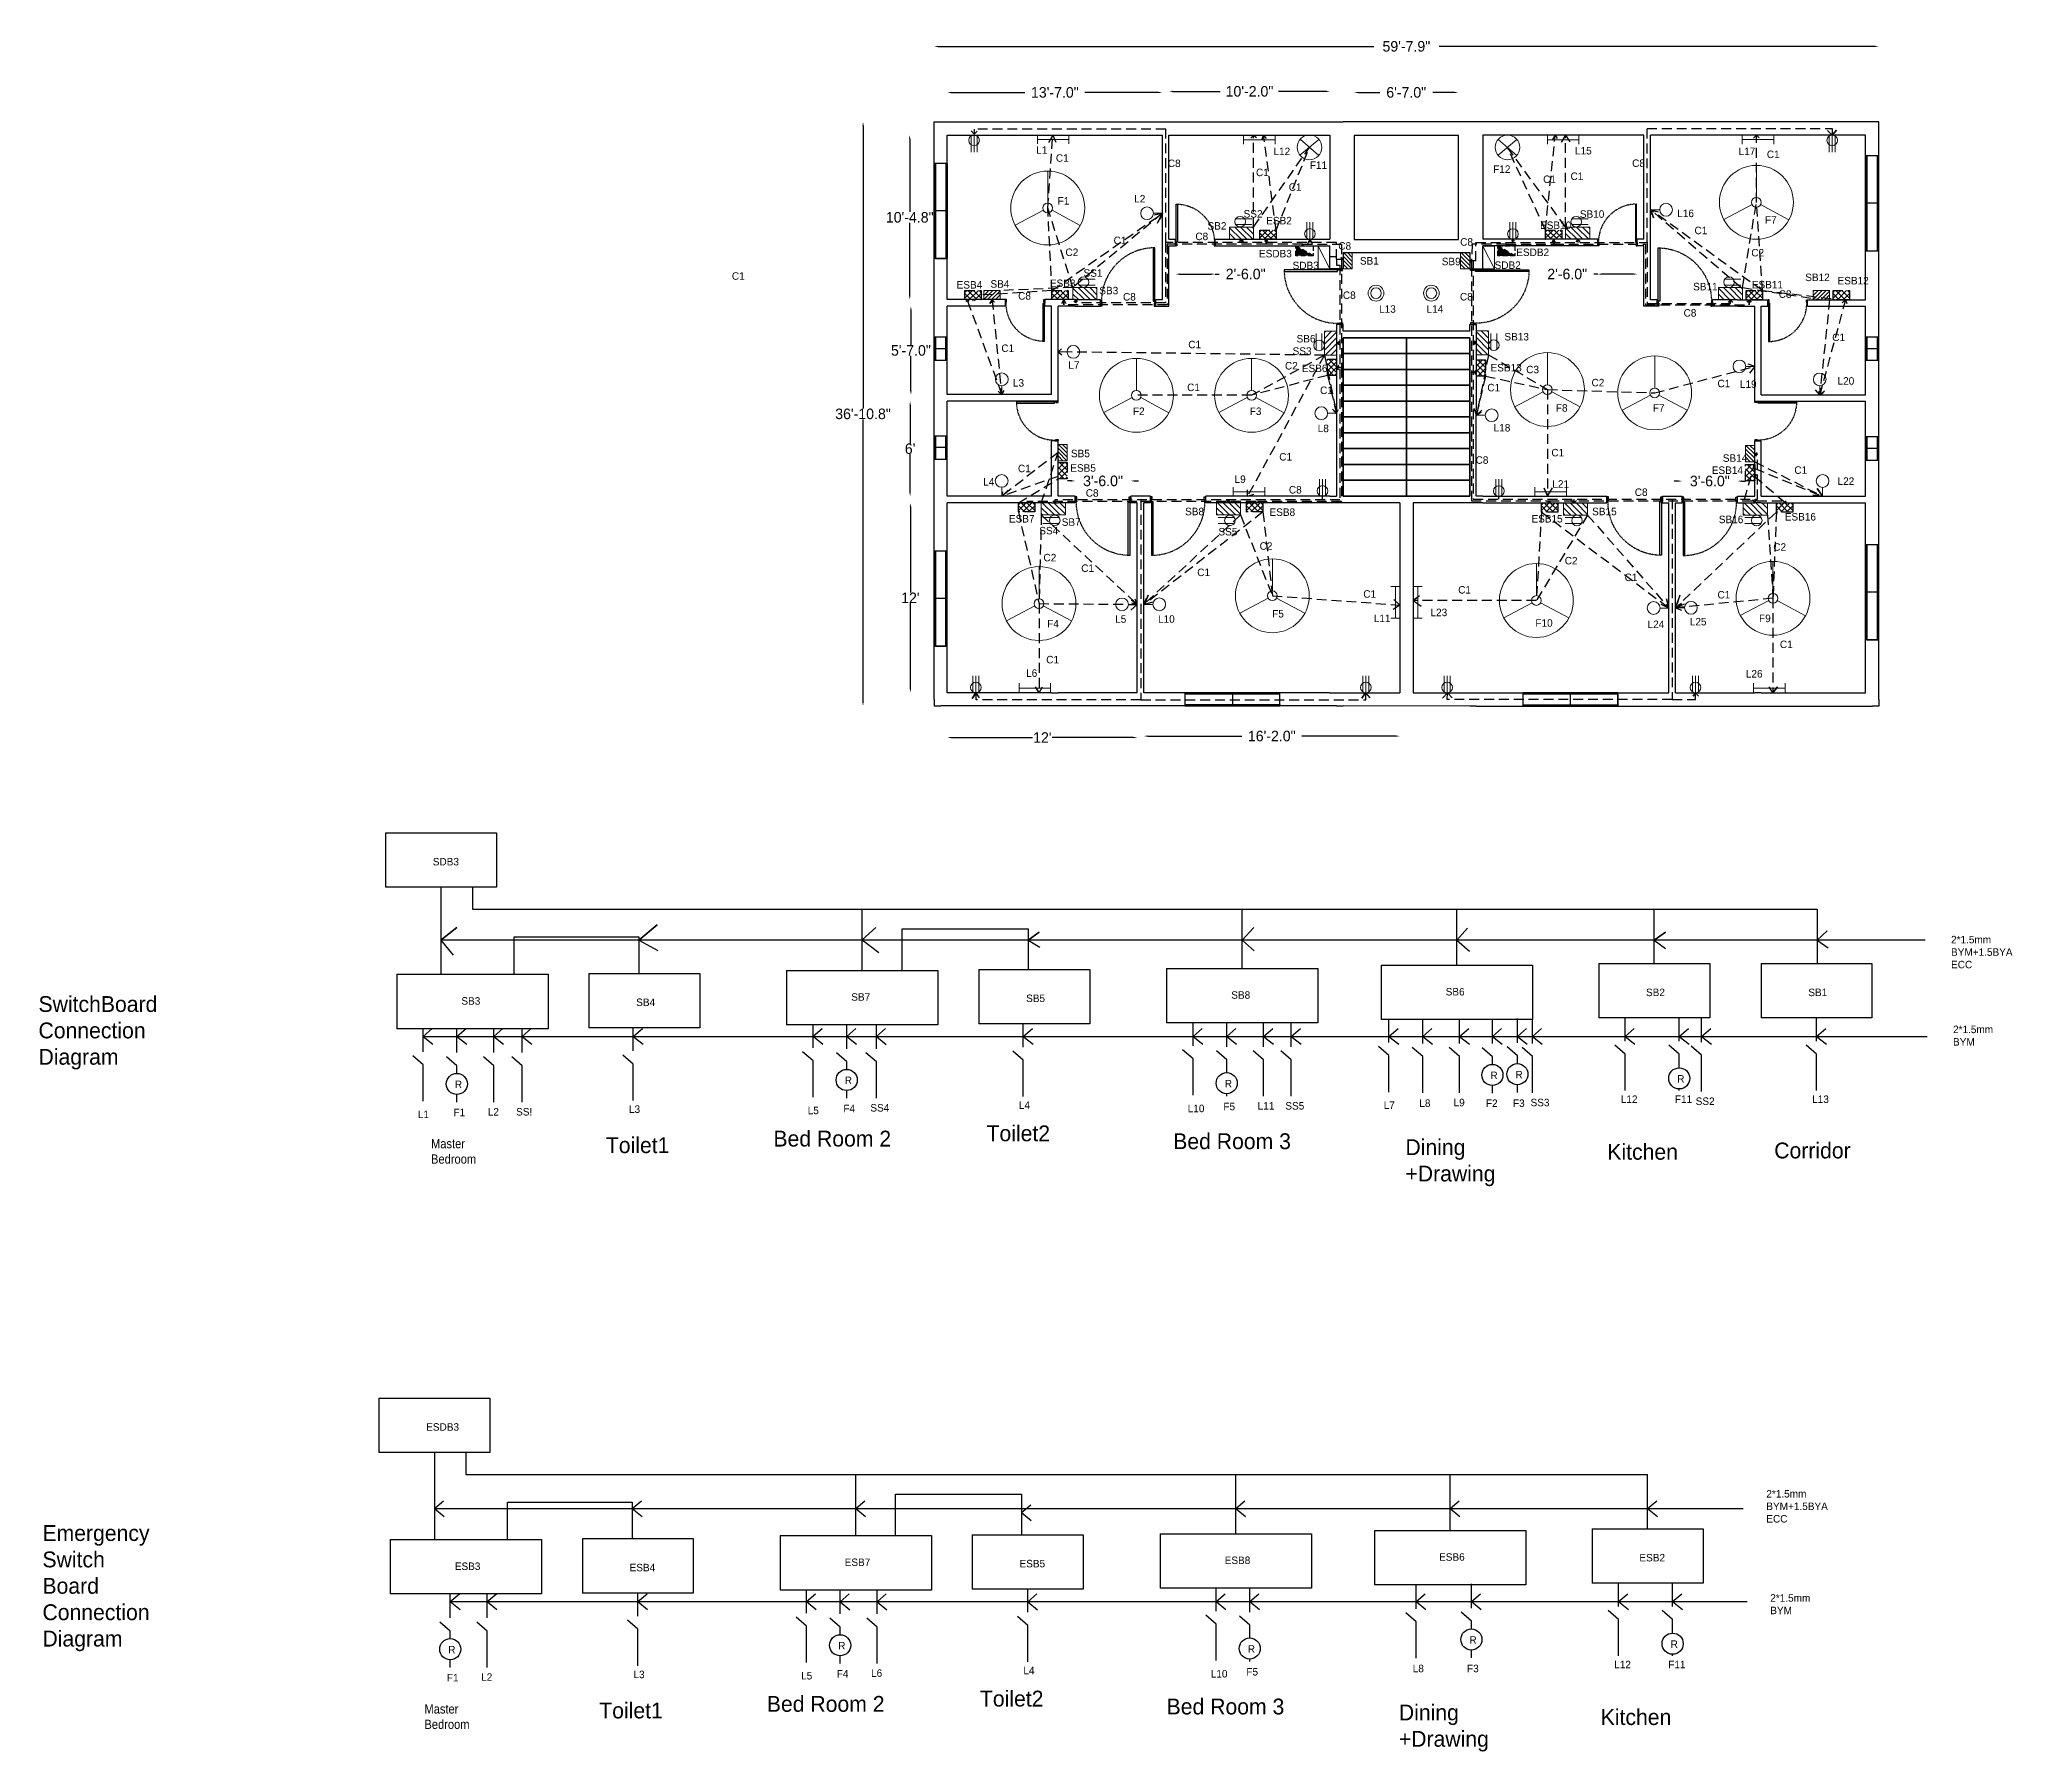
# Model space of a CAD drawing. Header units: inches. Extents: x -1005 to 2944, y -1440 to 1224.
# Drawn here: x -1005 to 491, y -753 to 545 of the extents above; entities that cross this region are included whole.
import ezdxf

# ---------------------------------------------------------------- set-up
doc = ezdxf.new("R2010")
doc.units = ezdxf.units.IN
doc.header["$LTSCALE"] = 30
doc.header["$MEASUREMENT"] = 0
doc.linetypes.add('HIDDEN', pattern=[0.375, 0.25, -0.125])
doc.linetypes.add('HIDDEN4', pattern=[0.09375, 0.0625, -0.03125])
for name, color, linetype in [('Conduction to distribution board and 3 pin socket', 224, 'HIDDEN'), ('Conduction wire', 220, 'HIDDEN'), ('Dim', 102, 'Continuous'), ('Doors', 172, 'Continuous'), ('Emergency conduit', 50, 'HIDDEN'), ('Emergency fixture', 52, 'HIDDEN'), ('Esdb  c', 54, 'Continuous'), ('ESDBconduit', 80, 'HIDDEN'), ('loads', 228, 'HIDDEN'), ('Sdb  text', 153, 'Continuous'), ('SDB wire', 106, 'Continuous'), ('Windows', 174, 'Continuous'), ('wire size', 132, 'Continuous')]:
    doc.layers.add(name, color=color, linetype=linetype)
doc.layers.add('Fittings & Fixtures', color=92, linetype='Continuous', lineweight=15)
doc.dimstyles.get("Standard").update_dxf_attribs({"dimtxt": 8, "dimasz": 3, "dimexe": 0.18, "dimexo": 0.0625, "dimgap": 0.09, "dimtad": 0, "dimtih": 1, "dimtoh": 1, "dimdec": 1, "dimzin": 0, "dimdsep": 46, "dimlunit": 3, "dimtxsty": 'Standard', "dimcen": 0.09, "dimse1": 1, "dimse2": 1, "dimadec": 0, "dimazin": 0, "dimtfac": 1, "dimtdec": 1, "dimtofl": 0, "dimtmove": 0, "dimatfit": 3, "dimfxl": 1, "dimtolj": 1, "dimtzin": 0, "dimarcsym": 0})

msp = doc.modelspace()

# ---------------------------------------------------------------- texts
at = {"layer": 'Conduction to distribution board and 3 pin socket', "char_height": 5.677, "width": 13.6809, "attachment_point": 1}
for insert in [(-149.58, 454.11), (202.31, 454.22), (-128.72, 398.72), (-20.38, 391.5), (71.98, 394.52), (-263.07, 353.61), (-183.57, 352.94), (-16.9, 354.14), (71.79, 352.99), (313.39, 354.98), (241.3, 340.74), (83.68, 229.2), (-211.81, 204.25), (-57.82, 206.67), (204.29, 204.84)]:
    msp.add_mtext('C8', dxfattribs=dict(at, insert=insert))
at = {"layer": 'Conduction wire', "char_height": 5.677, "width": 13.6809, "attachment_point": 1}
for s, insert in [('C1', (-234.41, 458.13)), ('C1', (304.41, 460.94)), ('C1', (-82.79, 447.23)), ('C1', (-57.98, 436.1)), ('C1', (134.87, 442.05)), ('C1', (155.61, 444.32)), ('C1', (-190.68, 395.68)), ('C1', (249.59, 403.24)), ('C2', (-227.18, 386.68)), ('C2', (292.63, 386.37)), ('C1', (-134.09, 316.75)), ('C1', (353.97, 322.21)), ('C1', (-275.74, 313.94)), ('C2', (-60.8, 300.68)), ('C1', (-134.95, 284.3)), ('C1', (92.57, 284.11)), ('C3', (122.02, 297.8)), ('C2', (171.53, 287.89)), ('C1', (267.01, 287.2)), ('C1', (-34.24, 282.06)), ('C1', (-65.14, 231.65)), ('C1', (141.1, 234.81)), ('C1', (-263.19, 222.83)), ('C1', (325.23, 221.59)), ('C2', (-243.85, 155.23)), ('C2', (-80.01, 164.03)), ('C2', (151.22, 152.92)), ('C2', (309.3, 163.28)), ('C1', (-215.25, 147.22)), ('C1', (-127.31, 144.06)), ('C1', (196.61, 140.29)), ('C1', (-1.44, 127.68)), ('C1', (70.46, 130.83)), ('C1', (267.01, 127.12)), ('C1', (-241.74, 77.9)), ('C1', (314.29, 89.51))]:
    msp.add_mtext(s, dxfattribs=dict(at, insert=insert))
at = {"layer": 'Esdb  c', "attachment_point": 1}
for s, insert, char_height, width in [('ESDB3', (-711.68, -503.75), 5.677, 13.6809), ('Emergency Switch Board  Connection Diagram', (-1002.5, -581), 12, 50.521), ('ESB3', (-690, -609.32), 5.677, 13.6809), ('ESB4', (-557.5, -610.32), 5.677, 13.6809), ('ESB7', (-394.5, -606.32), 5.677, 13.6809), ('ESB5', (-262, -607.32), 5.677, 13.6809), ('ESB8', (-106.5, -604.82), 5.677, 13.6809), ('ESB6', (56, -602.32), 5.677, 13.6809), ('ESB2', (207.82, -602.82), 5.677, 13.6809), ('R', (-694.95, -672.56), 5.68, 13.6809), ('R', (-399.45, -669.56), 5.68, 13.6809), ('R', (-89, -672), 5.68, 13.6809), ('R', (79, -665.19), 5.68, 13.6809), ('R', (231.5, -668.37), 5.68, 13.6809), ('L8', (36.01, -686.82), 5.677, 13.6809), ('F3', (77.15, -686.82), 5.677, 13.6809), ('L12', (188.71, -683.82), 5.677, 13.6809), ('F11', (229.71, -683.82), 5.677, 13.6809), ('F1', (-696, -693.82), 5.677, 13.6809), ('L2', (-670, -693.32), 5.677, 13.6809), ('L3', (-554.58, -691.32), 5.677, 13.6809), ('L5', (-427.5, -692.32), 5.677, 13.6809), ('F4', (-400.5, -690.82), 5.677, 13.6809), ('L6', (-374.5, -690.32), 5.677, 13.6809), ('L4', (-259.08, -688.32), 5.677, 13.6809), ('L10', (-117.05, -690.82), 5.677, 13.6809), ('F5', (-90.05, -689.32), 5.677, 13.6809), ('{\\W0.9;Master\\PBedroom}', (-713, -716.83), 7, 121.8974), ('Toilet1', (-580.5, -715.5), 12, 50.521), ('Bed Room 2', (-453.5, -710.5), 12, 121.8974), ('Toilet2', (-292, -706.5), 12, 50.521), ('Bed Room 3', (-150.5, -712.5), 12, 116.2164), ('Dining\\P+Drawing', (25.5, -717), 12, 121.8974), ('Kitchen', (178.5, -720.5), 12, 50.521)]:
    msp.add_mtext(s, dxfattribs=dict(at, insert=insert, char_height=char_height, width=width))
at = {"layer": 'loads', "char_height": 5.677, "width": 13.6809, "attachment_point": 1}
for s, insert in [('L1', (-249.33, 464.17)), ('L15', (159, 463.68)), ('L12', (-69.5, 463.18)), ('F11', (-42, 452.68)), ('F12', (97, 449.68)), ('L17', (283, 463.18)), ('F1', (-233.1, 425.64)), ('L2', (-175.07, 427.26)), ('SB2', (-119.5, 406.68)), ('SS2', (-92.15, 415.81)), ('ESB2', (-75, 410.68)), ('ESB10', (132.5, 407.18)), ('SB10', (162.68, 415.64)), ('L16', (236.5, 416.18)), ('F7', (303, 411.18)), ('ESDB3', (-80.5, 385.68)), ('SDB3', (-55, 376.68)), ('SB1', (-4, 380.18)), ('SB9', (58, 379.68)), ('SDB2', (98.08, 376.9)), ('ESDB2', (114.5, 386.68)), ('C1', (-480, 368.69)), ('ESB4', (-309.63, 362.01)), ('SB4', (-284, 362.68)), ('ESB3', (-239, 363.18)), ('SS1', (-213.46, 370.95)), ('SB11', (248.5, 360.68)), ('ESB11', (293, 362.18)), ('SB12', (333.5, 367.68)), ('ESB12', (358, 365.18)), ('SB3', (-201.5, 357.68)), ('L13', (10.5, 343.68)), ('L14', (46.5, 343.68)), ('SB6', (-52, 321.18)), ('SB13', (105.5, 322.68)), ('L7', (-225, 301.18)), ('SS3', (-55, 311.82)), ('ESB13', (95, 299.18)), ('L3', (-267, 287.68)), ('ESB6', (-48, 298.68)), ('L19', (284, 286.68)), ('L20', (358, 289.18)), ('F2', (-176, 266.18)), ('F3', (-87.5, 266.18)), ('F8', (144.5, 268.68)), ('F7', (218, 268.68)), ('L8', (-36, 253.18)), ('L18', (97.36, 253.68)), ('SB5', (-223, 234.18)), ('SB14', (271, 230.68)), ('L4', (-289.5, 212.68)), ('ESB5', (-223.5, 223.18)), ('L9', (-99, 214.68)), ('L21', (141.83, 211.05)), ('ESB14', (262.66, 221.49)), ('L22', (358, 213.18)), ('ESB7', (-270, 184.68)), ('SB7', (-230, 182.18)), ('SB8', (-136.5, 190.18)), ('ESB8', (-72.5, 189.68)), ('ESB15', (126, 184.68)), ('SB15', (172, 190.18)), ('SB16', (268, 184.18)), ('ESB16', (318, 186.18)), ('SS4', (-247, 175.68)), ('SS5', (-111.23, 174.89)), ('F4', (-241, 105.18)), ('L5', (-189.5, 108.68)), ('L10', (-157, 108.68)), ('F5', (-70.5, 112.68)), ('L11', (6.5, 109.18)), ('L23', (49.5, 113.68)), ('F10', (129, 105.68)), ('L24', (214, 104.68)), ('L25', (246, 106.68)), ('F9', (298.5, 109.18)), ('L6', (-257, 67.68)), ('L26', (288.5, 67.18))]:
    msp.add_mtext(s, dxfattribs=dict(at, insert=insert))
at = {"layer": 'Sdb  text', "attachment_point": 1}
for s, insert, char_height, width in [('SDB3', (-706.68, -75.25), 5.677, 13.6809), ('SwitchBoard Connection Diagram', (-1005.5, -180), 12, 50.521), ('SB7', (-389.5, -177.82), 5.677, 13.6809), ('SB5', (-257, -178.82), 5.677, 13.6809), ('SB8', (-101.5, -176.32), 5.677, 13.6809), ('SB6', (61, -173.82), 5.677, 13.6809), ('SB2', (212.82, -174.32), 5.677, 13.6809), ('SB1', (335.82, -174.32), 5.677, 13.6809), ('SB3', (-685, -180.82), 5.677, 13.6809), ('SB4', (-552.5, -181.82), 5.677, 13.6809), ('R', (94.9, -237.24), 5.68, 13.6809), ('R', (113.85, -236.69), 5.68, 13.6809), ('R', (-689.95, -244.06), 5.68, 13.6809), ('R', (-394.45, -241.06), 5.68, 13.6809), ('R', (-106.45, -243.5), 5.68, 13.6809), ('R', (236.5, -239.87), 5.68, 13.6809), ('L1', (-718, -266.82), 5.677, 13.6809), ('F1', (-691, -265.32), 5.677, 13.6809), ('L2', (-665, -264.82), 5.677, 13.6809), ('SS!', (-643.53, -264.82), 5.677, 13.6809), ('L3', (-558, -262.82), 5.677, 13.6809), ('L5', (-422.5, -263.82), 5.677, 13.6809), ('F4', (-395.5, -262.32), 5.677, 13.6809), ('SS4', (-375.03, -261.82), 5.677, 13.6809), ('L4', (-262.5, -259.82), 5.677, 13.6809), ('L10', (-134.5, -262.32), 5.677, 13.6809), ('F5', (-107.5, -260.82), 5.677, 13.6809), ('L11', (-81.5, -260.32), 5.677, 13.6809), ('SS5', (-60.53, -260.32), 5.677, 13.6809), ('L7', (14.01, -259.82), 5.677, 13.6809), ('L8', (41.01, -258.32), 5.677, 13.6809), ('L9', (67.01, -257.82), 5.677, 13.6809), ('F2', (91.5, -258.32), 5.677, 13.6809), ('F3', (112, -258.32), 5.677, 13.6809), ('SS3', (125.32, -257.82), 5.677, 13.6809), ('L12', (193.71, -255.32), 5.677, 13.6809), ('F11', (234.71, -255.32), 5.677, 13.6809), ('SS2', (250.47, -256.83), 5.677, 13.6809), ('L13', (338.75, -255.32), 5.677, 13.6809), ('Bed Room 2', (-448.5, -282), 12, 121.8974), ('Toilet2', (-287, -278), 12, 50.521), ('Bed Room 3', (-145.5, -284), 12, 116.2164), ('{\\W0.9;Master\\PBedroom}', (-708, -288.33), 7, 121.8974), ('Toilet1', (-575.5, -287), 12, 50.521), ('Dining\\P+Drawing', (30.5, -288.5), 12, 121.8974), ('Kitchen', (183.5, -292), 12, 50.521), ('Corridor', (310, -291), 12, 50.521)]:
    msp.add_mtext(s, dxfattribs=dict(at, insert=insert, char_height=char_height, width=width))
at = {"layer": 'wire size', "char_height": 5.6772, "width": 13.6809, "attachment_point": 1}
for s, insert in [('2*1.5mm BYM+1.5BYA ECC', (444, -134.32)), ('2*1.5mm BYM', (445.5, -202.4)), ('2*1.5mm BYM+1.5BYA ECC', (304, -554.4)), ('2*1.5mm BYM', (307, -633.36))]:
    msp.add_mtext(s, dxfattribs=dict(at, insert=insert))

# ---------------------------------------------------------------- blocks, each defined once
blk = doc.blocks.new('*D1')
at = {"color": 0, "lineweight": -2}
for p, q in [((237.2, 210.4), (234.2, 210.4)), ((285.2, 210.4), (288.2, 210.4))]:
    blk.add_line(p, q, dxfattribs=at)
at = {"color": 0}
for points in [[(237.2, 210.9), (237.2, 209.9), (240.2, 210.4)], [(285.2, 210.9), (285.2, 209.9), (282.2, 210.4)]]:
    blk.add_solid(points, dxfattribs=at)
at = {"layer": 'Defpoints', "color": 0}
for p in [(240.2, 210.4), (240.2, 198.9), (282.2, 198.9)]:
    blk.add_point(p, dxfattribs=at)
at = {"color": 0, "insert": (261.2, 210.4), "char_height": 8, "attachment_point": 5}
blk.add_mtext('\\A1;3\'-6.0"', dxfattribs=at)
blk = doc.blocks.new('A$C33124527')
for points in [[(1080, 1159), (1047, 1159), (1047, 100), (1080, 100)], [(0, 10), (6, 10), (6, 90), (0, 90)], [(6, 100), (20, 100), (20, 62), (32, 62), (32, 16), (32, 0), (6, 0)], [(1094, 100), (1080, 100), (1080, 62), (1068, 62), (1068, 16), (1068, 0), (1094, 0)], [(1094, 10), (1100, 10), (1100, 90), (1094, 90)]]:
    blk.add_lwpolyline(points, close=True)
at = {"linetype": 'HIDDEN4'}
blk.add_arc((1081, 100), 1060, 91.6414, 179.9839, dxfattribs=at)
blk = doc.blocks.new('*D4')
at = {"color": 0, "lineweight": -2}
for p, q in [((176.2, 367.3), (173.2, 367.3)), ((203.2, 367.3), (179.2, 367.3))]:
    blk.add_line(p, q, dxfattribs=at)
at = {"color": 0}
for points in [[(179.2, 367.8), (179.2, 366.8), (176.2, 367.3)], [(203.2, 367.8), (203.2, 366.8), (206.2, 367.3)]]:
    blk.add_solid(points, dxfattribs=at)
at = {"layer": 'Defpoints', "color": 0}
for p in [(176.2, 388.7), (206.2, 388.7), (176.2, 367.3)]:
    blk.add_point(p, dxfattribs=at)
at = {"color": 0, "insert": (153.1, 367.3), "char_height": 8, "attachment_point": 5}
blk.add_mtext('\\A1;2\'-6.0"', dxfattribs=at)
blk = doc.blocks.new('*D5')
at = {"color": 0, "lineweight": -2}
for p, q in [((-222.7, 210.5), (-225.7, 210.5)), ((-174.7, 210.5), (-171.7, 210.5))]:
    blk.add_line(p, q, dxfattribs=at)
at = {"color": 0}
for points in [[(-222.7, 211), (-222.7, 210), (-219.7, 210.5)], [(-174.7, 211), (-174.7, 210), (-177.7, 210.5)]]:
    blk.add_solid(points, dxfattribs=at)
at = {"layer": 'Defpoints', "color": 0}
for p in [(-177.7, 210.5), (-219.7, 198.9), (-177.7, 198.9)]:
    blk.add_point(p, dxfattribs=at)
at = {"color": 0, "insert": (-198.7, 210.5), "char_height": 8, "attachment_point": 5}
blk.add_mtext('\\A1;3\'-6.0"', dxfattribs=at)
blk = doc.blocks.new('*D6')
at = {"color": 0, "lineweight": -2}
for p, q in [((-140.7, 367.3), (-116.7, 367.3)), ((-113.7, 367.3), (-110.7, 367.3))]:
    blk.add_line(p, q, dxfattribs=at)
at = {"color": 0}
for points in [[(-140.7, 367.8), (-140.7, 366.8), (-143.7, 367.3)], [(-116.7, 367.8), (-116.7, 366.8), (-113.7, 367.3)]]:
    blk.add_solid(points, dxfattribs=at)
at = {"layer": 'Defpoints', "color": 0}
for p in [(-143.7, 388.7), (-113.7, 388.7), (-113.7, 367.3)]:
    blk.add_point(p, dxfattribs=at)
at = {"color": 0, "insert": (-90.6, 367.3), "char_height": 8, "attachment_point": 5}
blk.add_mtext('\\A1;2\'-6.0"', dxfattribs=at)
blk = doc.blocks.new('*D14')
at = {"color": 0, "lineweight": -2}
for p, q in [((-323.7, 539.9), (6.5, 539.9)), ((386.2, 539.9), (56, 539.9))]:
    blk.add_line(p, q, dxfattribs=at)
at = {"color": 0}
for points in [[(-323.7, 540.4), (-323.7, 539.4), (-326.7, 539.9)], [(386.2, 540.4), (386.2, 539.4), (389.2, 539.9)]]:
    blk.add_solid(points, dxfattribs=at)
at = {"layer": 'Defpoints', "color": 0}
for p in [(389.2, 539.9), (-326.7, 513.6), (389.2, 513.5)]:
    blk.add_point(p, dxfattribs=at)
at = {"color": 0, "insert": (31.2, 539.9), "char_height": 8, "attachment_point": 5}
blk.add_mtext('\\A1;59\'-7.9"', dxfattribs=at)
blk = doc.blocks.new('*D15')
at = {"color": 0, "lineweight": -2}
for p, q in [((-380.6, 479.7), (-380.6, 265.4)), ((-380.6, 42.9), (-380.6, 257.2))]:
    blk.add_line(p, q, dxfattribs=at)
at = {"color": 0}
for points in [[(-381.1, 479.7), (-380.1, 479.7), (-380.6, 482.7)], [(-381.1, 42.9), (-380.1, 42.9), (-380.6, 39.9)]]:
    blk.add_solid(points, dxfattribs=at)
at = {"layer": 'Defpoints', "color": 0}
for p in [(-341, 482.7), (-380.6, 39.9), (-341, 39.9)]:
    blk.add_point(p, dxfattribs=at)
at = {"color": 0, "insert": (-380.6, 261.3), "char_height": 8, "attachment_point": 5}
blk.add_mtext('\\A1;36\'-10.8"', dxfattribs=at)
blk = doc.blocks.new('*D17')
at = {"color": 0, "lineweight": -2}
for p, q in [((-5.4, 505), (11, 505)), ((67.6, 505), (51.2, 505))]:
    blk.add_line(p, q, dxfattribs=at)
at = {"color": 0}
for points in [[(-5.4, 505.5), (-5.4, 504.5), (-8.4, 505)], [(67.6, 505.5), (67.6, 504.5), (70.6, 505)]]:
    blk.add_solid(points, dxfattribs=at)
at = {"layer": 'Defpoints', "color": 0}
for p in [(-8.4, 519.4), (70.6, 519.4), (70.6, 505)]:
    blk.add_point(p, dxfattribs=at)
at = {"color": 0, "insert": (31.1, 505), "char_height": 8, "attachment_point": 5}
blk.add_mtext('\\A1;6\'-7.0"', dxfattribs=at)
blk = doc.blocks.new('*D19')
at = {"color": 0, "lineweight": -2}
for p, q in [((-345.2, 469.7), (-345.2, 414.4)), ((-345.2, 350.9), (-345.2, 406.2))]:
    blk.add_line(p, q, dxfattribs=at)
at = {"color": 0}
for points in [[(-345.7, 469.7), (-344.7, 469.7), (-345.2, 472.7)], [(-345.7, 350.9), (-344.7, 350.9), (-345.2, 347.9)]]:
    blk.add_solid(points, dxfattribs=at)
at = {"layer": 'Defpoints', "color": 0}
for p in [(-301.4, 472.7), (-345.2, 347.9), (-301.4, 347.9)]:
    blk.add_point(p, dxfattribs=at)
at = {"color": 0, "insert": (-345.2, 410.3), "char_height": 8, "attachment_point": 5}
blk.add_mtext('\\A1;10\'-4.8"', dxfattribs=at)
blk = doc.blocks.new('*D20')
at = {"color": 0, "lineweight": -2}
for p, q in [((-344.3, 339.9), (-344.3, 313.5)), ((-344.3, 278.9), (-344.3, 305.3))]:
    blk.add_line(p, q, dxfattribs=at)
at = {"color": 0}
for points in [[(-344.8, 339.9), (-343.8, 339.9), (-344.3, 342.9)], [(-344.8, 278.9), (-343.8, 278.9), (-344.3, 275.9)]]:
    blk.add_solid(points, dxfattribs=at)
at = {"layer": 'Defpoints', "color": 0}
for p in [(-309.8, 342.9), (-344.3, 275.9), (-309.8, 275.9)]:
    blk.add_point(p, dxfattribs=at)
at = {"color": 0, "insert": (-344.3, 309.4), "char_height": 8, "attachment_point": 5}
blk.add_mtext('\\A1;5\'-7.0"', dxfattribs=at)
blk = doc.blocks.new('*D21')
at = {"color": 0, "lineweight": -2}
for p, q in [((-344.9, 267.9), (-344.9, 239)), ((-344.9, 201.9), (-344.9, 230.8))]:
    blk.add_line(p, q, dxfattribs=at)
at = {"color": 0}
for points in [[(-345.4, 267.9), (-344.4, 267.9), (-344.9, 270.9)], [(-345.4, 201.9), (-344.4, 201.9), (-344.9, 198.9)]]:
    blk.add_solid(points, dxfattribs=at)
at = {"layer": 'Defpoints', "color": 0}
for p in [(-295.8, 270.9), (-344.9, 198.9), (-295.8, 198.9)]:
    blk.add_point(p, dxfattribs=at)
at = {"color": 0, "insert": (-344.9, 234.9), "char_height": 8, "attachment_point": 5}
blk.add_mtext("\\A1;6'", dxfattribs=at)
blk = doc.blocks.new('*D22')
at = {"color": 0, "lineweight": -2}
for p, q in [((-344.7, 190.9), (-344.7, 126)), ((-344.7, 52.9), (-344.7, 117.8))]:
    blk.add_line(p, q, dxfattribs=at)
at = {"color": 0}
for points in [[(-345.2, 190.9), (-344.2, 190.9), (-344.7, 193.9)], [(-345.2, 52.9), (-344.2, 52.9), (-344.7, 49.9)]]:
    blk.add_solid(points, dxfattribs=at)
at = {"layer": 'Defpoints', "color": 0}
for p in [(-295.8, 193.9), (-344.7, 49.9), (-295.8, 49.9)]:
    blk.add_point(p, dxfattribs=at)
at = {"color": 0, "insert": (-344.7, 121.9), "char_height": 8, "attachment_point": 5}
blk.add_mtext("\\A1;12'", dxfattribs=at)
blk = doc.blocks.new('*D23')
at = {"color": 0, "lineweight": -2}
for p, q in [((-313.7, 505), (-258, 505)), ((-156.7, 505), (-212.5, 505))]:
    blk.add_line(p, q, dxfattribs=at)
at = {"color": 0}
for points in [[(-313.7, 505.5), (-313.7, 504.5), (-316.7, 505)], [(-156.7, 505.5), (-156.7, 504.5), (-153.7, 505)]]:
    blk.add_solid(points, dxfattribs=at)
at = {"layer": 'Defpoints', "color": 0}
for p in [(-153.7, 505), (-316.7, 462.4), (-153.7, 462.4)]:
    blk.add_point(p, dxfattribs=at)
at = {"color": 0, "insert": (-235.2, 505), "char_height": 8, "attachment_point": 5}
blk.add_mtext('\\A1;13\'-7.0"', dxfattribs=at)
blk = doc.blocks.new('*D24')
at = {"color": 0, "lineweight": -2}
for p, q in [((-145.7, 505.8), (-109.8, 505.8)), ((-29.7, 505.8), (-65.6, 505.8))]:
    blk.add_line(p, q, dxfattribs=at)
at = {"color": 0}
for points in [[(-145.7, 506.3), (-145.7, 505.3), (-148.7, 505.8)], [(-29.7, 506.3), (-29.7, 505.3), (-26.7, 505.8)]]:
    blk.add_solid(points, dxfattribs=at)
at = {"layer": 'Defpoints', "color": 0}
for p in [(-26.7, 505.8), (-148.7, 455.6), (-26.7, 455.6)]:
    blk.add_point(p, dxfattribs=at)
at = {"color": 0, "insert": (-87.7, 505.8), "char_height": 8, "attachment_point": 5}
blk.add_mtext('\\A1;10\'-2.0"', dxfattribs=at)
blk = doc.blocks.new('*D31')
at = {"color": 0, "lineweight": -2}
for p, q in [((-164.8, 17.1), (-93.6, 17.1)), ((23.2, 17.1), (-48.1, 17.1))]:
    blk.add_line(p, q, dxfattribs=at)
at = {"color": 0}
for points in [[(-164.8, 17.6), (-164.8, 16.6), (-167.8, 17.1)], [(23.2, 17.6), (23.2, 16.6), (26.2, 17.1)]]:
    blk.add_solid(points, dxfattribs=at)
at = {"layer": 'Defpoints', "color": 0}
for p in [(-167.8, 72.9), (26.2, 72.9), (-167.8, 17.1)]:
    blk.add_point(p, dxfattribs=at)
at = {"color": 0, "insert": (-70.8, 17.1), "char_height": 8, "attachment_point": 5}
blk.add_mtext('\\A1;16\'-2.0"', dxfattribs=at)
blk = doc.blocks.new('*D32')
at = {"color": 0, "lineweight": -2}
for p, q in [((-313.7, 16), (-252.1, 16)), ((-175.7, 16), (-237.3, 16))]:
    blk.add_line(p, q, dxfattribs=at)
at = {"color": 0}
for points in [[(-313.7, 16.5), (-313.7, 15.5), (-316.7, 16)], [(-175.7, 16.5), (-175.7, 15.5), (-172.7, 16)]]:
    blk.add_solid(points, dxfattribs=at)
at = {"layer": 'Defpoints', "color": 0}
for p in [(-316.7, 49.9), (-172.7, 49.9), (-172.7, 16)]:
    blk.add_point(p, dxfattribs=at)
at = {"color": 0, "insert": (-244.7, 16), "char_height": 8, "attachment_point": 5}
blk.add_mtext("\\A1;12'", dxfattribs=at)
blk = doc.blocks.new('ESDB')
h = blk.add_hatch(color=256)
h.set_gradient(one_color=1, tint=1, name='INVCURVED')
h.paths.add_polyline_path([(25.9, -0.1), (25.9, 15.1), (-0.1, -0.1)])
for p, q in [((25.9, 15.1), (-0.1, 15.1)), ((-0.1, 15.1), (-0.1, -0.1)), ((-0.1, -0.1), (25.9, 15.1)), ((25.9, -0.1), (25.9, 15.1)), ((-0.1, -0.1), (25.9, -0.1))]:
    blk.add_line(p, q)

# ---------------------------------------------------------------- dimensions: what is measured, and where the dimension line sits
for base, p1, p2, picture, middle in [((389.22, 539.92), (-326.72, 513.59), (389.22, 513.55), '*D14', (31.25, 539.92)), ((-153.72, 504.98), (-316.72, 462.38), (-153.72, 462.38), '*D23', (-235.22, 504.98)), ((-26.72, 505.83), (-148.72, 455.56), (-26.72, 455.56), '*D24', (-87.72, 505.83)), ((70.61, 504.98), (-8.39, 519.44), (70.61, 519.44), '*D17', (31.11, 504.98)), ((176.22, 367.28), (206.22, 388.7), (176.22, 388.7), '*D4', (153.13, 367.28)), ((240.22, 210.44), (282.22, 198.88), (240.22, 198.88), '*D1', (261.22, 210.44)), ((-167.82, 17.12), (26.16, 72.89), (-167.82, 72.89), '*D31', (-70.83, 17.12)), ((-172.72, 16.04), (-316.72, 49.93), (-172.72, 49.93), '*D32', (-244.72, 16.04))]:
    dim = msp.add_linear_dim(base=base, p1=p1, p2=p2, dimstyle='Standard')
    dim.commit()
    dim.dimension.update_dxf_attribs({"geometry": picture, "text_midpoint": middle})
for base, p1, p2, angle, picture, middle in [((-380.6, 39.93), (-341.01, 482.74), (-341.01, 39.93), 90, '*D15', (-380.6, 261.33)), ((-345.24, 347.93), (-301.36, 472.74), (-301.36, 347.93), 90, '*D19', (-345.24, 410.33)), ((-113.72, 367.32), (-143.72, 388.74), (-113.72, 388.74), 180, '*D6', (-90.63, 367.32)), ((-344.31, 275.93), (-309.79, 342.93), (-309.79, 275.93), 90, '*D20', (-344.31, 309.43)), ((-344.92, 198.93), (-295.8, 270.93), (-295.8, 198.93), 90, '*D21', (-344.92, 234.93)), ((-177.72, 210.48), (-219.72, 198.93), (-177.72, 198.93), 180, '*D5', (-198.72, 210.48)), ((-344.65, 49.93), (-295.8, 193.93), (-295.8, 49.93), 90, '*D22', (-344.65, 121.93))]:
    dim = msp.add_linear_dim(base=base, p1=p1, p2=p2, angle=angle, dimstyle='Standard')
    dim.commit()
    dim.dimension.update_dxf_attribs({"geometry": picture, "text_midpoint": middle})

# ---------------------------------------------------------------- hatches: boundary and pattern name
at = {"layer": 'Emergency fixture'}
h = msp.add_hatch(dxfattribs=at)
h.set_pattern_fill('ANSI37', color=256, scale=25, style=0)
h.set_pattern_definition([(45, (662.1203, 155.7443), (-2.209709, 2.209709), []), (135, (662.1203, 155.7443), (-2.209709, -2.209709), [])])
h.paths.add_polyline_path([(-67.5, 400.68), (-79.88, 400.68), (-79.88, 393.74), (-67.5, 393.74)])
h = msp.add_hatch(dxfattribs=at)
h.set_pattern_fill('ANSI37', color=256, scale=25, style=0)
h.set_pattern_definition([(45, (878.6203, 155.6992), (-2.209709, 2.209709), []), (135, (878.6203, 155.6992), (-2.209709, -2.209709), [])])
h.paths.add_polyline_path([(149, 400.63), (136.62, 400.63), (136.62, 393.7), (149, 393.7)])
h = msp.add_hatch(dxfattribs=at)
h.set_pattern_fill('ANSI37', color=256, scale=25, style=0)
h.set_pattern_definition([(45, (438.6203, 109.9252), (-2.209709, 2.209709), []), (135, (438.6203, 109.9252), (-2.209709, -2.209709), [])])
h.paths.add_polyline_path([(-291, 354.86), (-303.38, 354.86), (-303.38, 347.93), (-291, 347.93)])
h = msp.add_hatch(dxfattribs=at)
h.set_pattern_fill('ANSI37', color=256, scale=25, style=0)
h.set_pattern_definition([(45, (504.6203, 109.9252), (-2.209709, 2.209709), []), (135, (504.6203, 109.9252), (-2.209709, -2.209709), [])])
h.paths.add_polyline_path([(-225, 354.86), (-237.38, 354.86), (-237.38, 347.93), (-225, 347.93)])
h = msp.add_hatch(dxfattribs=at)
h.set_pattern_fill('ANSI37', color=256, scale=25, style=0)
h.set_pattern_definition([(45, (1030.6203, 109.88), (-2.209709, 2.209709), []), (135, (1030.6203, 109.88), (-2.209709, -2.209709), [])])
h.paths.add_polyline_path([(301, 354.81), (288.62, 354.81), (288.62, 347.88), (301, 347.88)])
h = msp.add_hatch(dxfattribs=at)
h.set_pattern_fill('ANSI37', color=256, scale=25, style=0)
h.set_pattern_definition([(45, (1096.6203, 109.88), (-2.209709, 2.209709), []), (135, (1096.6203, 109.88), (-2.209709, -2.209709), [])])
h.paths.add_polyline_path([(367, 354.81), (354.62, 354.81), (354.62, 347.88), (367, 347.88)])
h = msp.add_hatch(dxfattribs=at)
h.set_pattern_fill('ANSI37', color=256, scale=25, angle=-90, style=0)
h.set_pattern_definition([(315, (-266.6557, -439.0692), (2.209709, 2.209709), []), (45, (-266.6557, -439.0692), (-2.209709, 2.209709), [])])
h.paths.add_polyline_path([(-28.66, 290.55), (-21.72, 290.55), (-21.72, 302.93), (-28.66, 302.93)])
h = msp.add_hatch(dxfattribs=at)
h.set_pattern_fill('ANSI37', color=256, scale=25, angle=-90, style=0)
h.set_pattern_definition([(315, (-153.7407, -439.6202), (2.209709, 2.209709), []), (45, (-153.7407, -439.6202), (-2.209709, 2.209709), [])])
h.paths.add_polyline_path([(84.26, 290), (91.19, 290), (91.19, 302.38), (84.26, 302.38)])
h = msp.add_hatch(dxfattribs=at)
h.set_pattern_fill('ANSI37', color=256, scale=25, angle=-90, style=0)
h.set_pattern_definition([(315, (-470.722, -517.6203), (2.209709, 2.209709), []), (45, (-470.722, -517.6203), (-2.209709, 2.209709), [])])
h.paths.add_polyline_path([(-232.72, 212), (-225.79, 212), (-225.79, 224.38), (-232.72, 224.38)])
h = msp.add_hatch(dxfattribs=at)
h.set_pattern_fill('ANSI37', color=256, scale=25, angle=-90, style=0)
h.set_pattern_definition([(315, (50.2823, -519.1203), (2.209709, 2.209709), []), (45, (50.2823, -519.1203), (-2.209709, 2.209709), [])])
h.paths.add_polyline_path([(288.28, 210.5), (295.22, 210.5), (295.22, 222.88), (288.28, 222.88)])
h = msp.add_hatch(dxfattribs=at)
h.set_pattern_fill('ANSI37', color=256, scale=25, style=0)
h.set_pattern_definition([(45, (479.1203, -51.0084), (-2.209709, 2.209709), []), (135, (479.1203, -51.0084), (-2.209709, -2.209709), [])])
h.paths.add_polyline_path([(-250.5, 193.93), (-262.88, 193.93), (-262.88, 186.99), (-250.5, 186.99)])
h = msp.add_hatch(dxfattribs=at)
h.set_pattern_fill('ANSI37', color=256, scale=25, style=0)
h.set_pattern_definition([(45, (652.1203, -51.0084), (-2.209709, 2.209709), []), (135, (652.1203, -51.0084), (-2.209709, -2.209709), [])])
h.paths.add_polyline_path([(-77.5, 193.93), (-89.88, 193.93), (-89.88, 186.99), (-77.5, 186.99)])
h = msp.add_hatch(dxfattribs=at)
h.set_pattern_fill('ANSI37', color=256, scale=25, style=0)
h.set_pattern_definition([(45, (875.6203, -51.0535), (-2.209709, 2.209709), []), (135, (875.6203, -51.0535), (-2.209709, -2.209709), [])])
h.paths.add_polyline_path([(146, 193.88), (133.62, 193.88), (133.62, 186.95), (146, 186.95)])
h = msp.add_hatch(dxfattribs=at)
h.set_pattern_fill('ANSI37', color=256, scale=25, style=0)
h.set_pattern_definition([(45, (1053.6203, -51.0535), (-2.209709, 2.209709), []), (135, (1053.6203, -51.0535), (-2.209709, -2.209709), [])])
h.paths.add_polyline_path([(324, 193.88), (311.62, 193.88), (311.62, 186.95), (324, 186.95)])
at = {"layer": 'Fittings & Fixtures'}
h = msp.add_hatch(dxfattribs=at)
h.set_pattern_fill('ANSI31', color=256, scale=25, angle=-90, style=0)
h.set_pattern_definition([(315, (-2741.9086, -14720.083), (2.2097087, 2.2097087), [])])
h.paths.add_polyline_path([(-102.78, 402.96), (-102.78, 393.74), (-84.56, 393.74), (-84.56, 402.96)])
h = msp.add_hatch(dxfattribs=at)
h.set_pattern_fill('ANSI31', color=256, scale=25, angle=-90, style=0)
h.set_pattern_definition([(315, (-2487.221, -14720.1225), (2.2097087, 2.2097087), [])])
h.paths.add_polyline_path([(151.91, 402.92), (151.91, 393.7), (170.13, 393.7), (170.13, 402.92)])
h = msp.add_hatch(dxfattribs=at)
h.set_pattern_fill('ANSI31', color=256, scale=17, angle=-90, style=0)
h.set_pattern_definition([(315, (-2421.6868, -14776.6335), (1.5026019, 1.5026019), [])])
h.paths.add_polyline_path([(-16.74, 371.24), (-9.81, 371.24), (-9.81, 383.62), (-16.74, 383.62)])
h = msp.add_hatch(dxfattribs=at)
h.set_pattern_fill('ANSI31', color=256, scale=17, angle=-90, style=0)
h.set_pattern_definition([(315, (-2332.6608, -14776.6536), (1.5026019, 1.5026019), [])])
h.paths.add_polyline_path([(72.28, 371.22), (79.22, 371.22), (79.22, 383.6), (72.28, 383.6)])
h = msp.add_hatch(dxfattribs=at)
h.set_pattern_fill('ANSI31', color=256, scale=17, style=0)
h.set_pattern_definition([(45, (14871.2547, -2057.018), (-1.5026019, 1.5026019), [])])
h.paths.add_polyline_path([(-289, 347.93), (-276.62, 347.93), (-276.62, 354.86), (-289, 354.86)])
h = msp.add_hatch(dxfattribs=at)
h.set_pattern_fill('ANSI31', color=256, scale=25, angle=-90, style=0)
h.set_pattern_definition([(315, (-2860.6274, -14765.8953), (2.2097087, 2.2097087), [])])
h.paths.add_polyline_path([(-221.5, 357.15), (-221.5, 347.93), (-203.28, 347.93), (-203.28, 357.15)])
h = msp.add_hatch(dxfattribs=at)
h.set_pattern_fill('ANSI31', color=256, scale=25, angle=-90, style=0)
h.set_pattern_definition([(315, (-2371.387, -14765.969), (2.2097087, 2.2097087), [])])
h.paths.add_polyline_path([(267.74, 357.07), (267.74, 347.85), (285.96, 347.85), (285.96, 357.07)])
h = msp.add_hatch(dxfattribs=at)
h.set_pattern_fill('ANSI31', color=256, scale=17, style=0)
h.set_pattern_definition([(45, (15499.8494, -2057.061), (-1.5026019, 1.5026019), [])])
h.paths.add_polyline_path([(339.6, 347.88), (351.98, 347.88), (351.98, 354.82), (339.6, 354.82)])
h = msp.add_hatch(dxfattribs=at)
h.set_pattern_fill('ANSI31', color=256, scale=25, style=0)
h.set_pattern_definition([(45, (15092.0984, -2333.2877), (-2.2097087, 2.2097087), [])])
h.paths.add_polyline_path([(-30.94, 305.84), (-21.72, 305.84), (-21.72, 324.06), (-30.94, 324.06)])
h = msp.add_hatch(dxfattribs=at)
h.set_pattern_fill('ANSI31', color=256, scale=25, style=0)
h.set_pattern_definition([(135, (-15029.5397, -2333.091), (2.2097087, 2.2097087), [])])
h.paths.add_polyline_path([(93.5, 324.26), (84.28, 324.26), (84.28, 306.04), (93.5, 306.04)])
h = msp.add_hatch(dxfattribs=at)
h.set_pattern_fill('ANSI31', color=256, scale=17, angle=-90, style=0)
h.set_pattern_definition([(315, (-2637.6644, -14922.0111), (1.5026019, 1.5026019), [])])
h.paths.add_polyline_path([(-232.72, 225.86), (-225.79, 225.86), (-225.79, 238.24), (-232.72, 238.24)])
h = msp.add_hatch(dxfattribs=at)
h.set_pattern_fill('ANSI31', color=256, scale=17, angle=-90, style=0)
h.set_pattern_definition([(315, (-2116.6622, -14922.7927), (1.5026019, 1.5026019), [])])
h.paths.add_polyline_path([(288.28, 225.08), (295.21, 225.08), (295.21, 237.46), (288.28, 237.46)])
h = msp.add_hatch(dxfattribs=at)
h.set_pattern_fill('ANSI31', color=256, scale=25, angle=90, style=0)
h.set_pattern_definition([(135, (2411.876, 15307.749), (-2.2097087, -2.2097087), [])])
h.paths.add_polyline_path([(-227.25, 184.71), (-227.25, 193.93), (-245.48, 193.93), (-245.48, 184.71)])
h = msp.add_hatch(dxfattribs=at)
h.set_pattern_fill('ANSI31', color=256, scale=25, angle=90, style=0)
h.set_pattern_definition([(135, (2544.6373, 15307.7375), (-2.2097087, -2.2097087), [])])
h.paths.add_polyline_path([(-94.49, 184.7), (-94.49, 193.92), (-112.71, 193.92), (-112.71, 184.7)])
h = msp.add_hatch(dxfattribs=at)
h.set_pattern_fill('ANSI31', color=256, scale=25, angle=90, style=0)
h.set_pattern_definition([(135, (2807.6833, 15307.7078), (-2.2097087, -2.2097087), [])])
h.paths.add_polyline_path([(168.56, 184.67), (168.56, 193.89), (150.33, 193.89), (150.33, 184.67)])
h = msp.add_hatch(dxfattribs=at)
h.set_pattern_fill('ANSI31', color=256, scale=25, angle=90, style=0)
h.set_pattern_definition([(135, (2943.9042, 15307.6973), (-2.2097087, -2.2097087), [])])
h.paths.add_polyline_path([(304.78, 184.66), (304.78, 193.88), (286.55, 193.88), (286.55, 184.66)])

# ---------------------------------------------------------------- linework, layer by layer
for p, q in [((-326.72, 477.74), (-326.72, 482.74)), ((-326.72, 482.74), (-321.72, 482.74)), ((-321.72, 482.74), (-21.72, 482.74)), ((-21.72, 482.74), (-16.72, 482.74)), ((79.22, 482.7), (-16.72, 482.7)), ((84.22, 482.7), (79.22, 482.7)), ((384.22, 482.7), (84.22, 482.7)), ((389.22, 482.7), (384.22, 482.7)), ((389.22, 477.7), (389.22, 482.7)), ((-326.72, 44.93), (-326.72, 477.74)), ((-316.72, 347.93), (-316.72, 472.74)), ((-316.72, 472.74), (-153.72, 472.74)), ((-153.72, 347.93), (-153.72, 472.74)), ((-148.72, 393.74), (-148.72, 472.74)), ((-148.72, 472.74), (-26.72, 472.74)), ((-26.72, 472.74), (-26.72, 393.74)), ((89.22, 472.7), (89.22, 393.7)), ((211.22, 472.7), (89.22, 472.7)), ((211.22, 393.7), (211.22, 472.7)), ((379.22, 472.7), (216.22, 472.7)), ((216.22, 347.88), (216.22, 472.7)), ((379.22, 347.88), (379.22, 472.7)), ((389.22, 44.88), (389.22, 477.7)), ((-148.72, 393.74), (-143.72, 393.74)), ((-143.72, 388.74), (-143.72, 393.74)), ((-113.72, 388.74), (-113.72, 393.74)), ((-113.72, 393.74), (-26.72, 393.74)), ((176.22, 393.7), (89.22, 393.7)), ((176.22, 388.7), (176.22, 393.7)), ((211.22, 393.7), (206.22, 393.7)), ((206.22, 388.7), (206.22, 393.7)), ((-148.72, 342.93), (-148.72, 388.74)), ((-148.72, 388.74), (-143.72, 388.74)), ((-113.72, 388.74), (-74.72, 388.74)), ((-74.72, 388.74), (-69.72, 388.74)), ((-69.72, 388.74), (-26.72, 388.74)), ((-26.74, 371.24), (-26.74, 383.77)), ((-26.72, 383.74), (-26.72, 388.74)), ((-16.74, 383.75), (-16.74, 371.24)), ((-16.72, 383.74), (79.22, 383.7)), ((79.22, 383.7), (79.22, 371.22)), ((132.22, 388.7), (89.22, 388.7)), ((89.22, 383.7), (89.22, 388.7)), ((89.22, 371.22), (89.22, 383.7)), ((137.22, 388.7), (132.22, 388.7)), ((176.22, 388.7), (137.22, 388.7)), ((211.22, 388.7), (206.22, 388.7)), ((211.22, 342.88), (211.22, 388.7)), ((-16.74, 371.24), (-26.74, 371.24)), ((79.22, 371.22), (89.22, 371.22)), ((-272.72, 347.93), (-316.72, 347.93)), ((-272.72, 342.93), (-272.72, 347.93)), ((-219.72, 347.93), (-242.72, 347.93)), ((-242.72, 342.93), (-242.72, 347.93)), ((-219.72, 347.93), (-200.72, 347.93)), ((-200.72, 342.93), (-200.72, 347.93)), ((-158.72, 342.93), (-158.72, 347.93)), ((-158.72, 347.93), (-153.72, 347.93)), ((221.22, 347.88), (216.22, 347.88)), ((221.22, 342.88), (221.22, 347.88)), ((282.22, 347.88), (263.22, 347.88)), ((263.22, 342.88), (263.22, 347.88)), ((282.22, 347.88), (305.22, 347.88)), ((305.22, 342.88), (305.22, 347.88)), ((335.22, 347.88), (379.22, 347.88)), ((335.22, 342.88), (335.22, 347.88)), ((-272.72, 342.93), (-316.72, 342.93)), ((-316.72, 275.93), (-316.72, 342.93)), ((-237.72, 342.93), (-242.72, 342.93)), ((-237.72, 275.93), (-237.72, 342.93)), ((-219.72, 342.93), (-232.72, 342.93)), ((-232.72, 270.93), (-232.72, 342.93)), ((-219.72, 342.93), (-200.72, 342.93)), ((-158.72, 342.93), (-148.72, 342.93)), ((-16.72, 329.22), (-21.72, 329.22)), ((-21.72, 329.22), (-21.72, 290.55)), ((-16.72, 324.06), (-16.72, 329.22)), ((79.28, 324.06), (79.28, 329.22)), ((79.28, 329.22), (84.28, 329.22)), ((83.3, 329.22), (80.25, 329.22)), ((84.22, 198.88), (84.28, 329.22)), ((221.22, 342.88), (211.22, 342.88)), ((282.22, 342.88), (263.22, 342.88)), ((282.22, 342.88), (295.22, 342.88)), ((295.22, 270.88), (295.22, 342.88)), ((300.22, 275.88), (300.22, 342.88)), ((300.22, 342.88), (305.22, 342.88)), ((335.22, 342.88), (379.22, 342.88)), ((379.22, 275.88), (379.22, 342.88)), ((-16.72, 199.06), (-16.72, 319.06)), ((-16.72, 319.06), (79.28, 319.06)), ((79.28, 319.06), (79.28, 199.06)), ((-21.72, 290.55), (-21.72, 198.93)), ((-237.72, 275.93), (-316.72, 275.93)), ((-232.72, 270.93), (-316.72, 270.93)), ((-316.72, 198.93), (-316.72, 270.93)), ((295.22, 270.88), (379.22, 270.88)), ((300.22, 275.88), (379.22, 275.88)), ((379.22, 198.88), (379.22, 270.88)), ((-232.72, 240.93), (-237.72, 240.93)), ((-237.72, 198.93), (-237.72, 240.93)), ((-232.72, 198.93), (-232.72, 240.93)), ((295.22, 240.88), (300.22, 240.88)), ((295.22, 198.88), (295.22, 240.88)), ((300.22, 198.88), (300.22, 240.88)), ((-237.72, 198.93), (-316.72, 198.93)), ((-237.72, 198.93), (-316.72, 198.93)), ((-219.72, 198.93), (-232.72, 198.93)), ((-219.72, 198.93), (-232.72, 198.93)), ((-219.72, 193.93), (-219.72, 198.93)), ((-162.72, 198.93), (-177.72, 198.93)), ((-177.72, 193.93), (-177.72, 198.93)), ((-162.72, 193.93), (-162.72, 198.93)), ((-26.72, 198.93), (-120.72, 198.93)), ((-120.72, 193.93), (-120.72, 198.93)), ((-26.72, 198.93), (-21.72, 198.93)), ((79.28, 199.06), (-16.72, 199.06)), ((89.22, 198.88), (84.22, 198.88)), ((89.22, 198.88), (183.22, 198.88)), ((183.22, 193.88), (183.22, 198.88)), ((225.22, 193.88), (225.22, 198.88)), ((225.22, 198.88), (240.22, 198.88)), ((240.22, 193.88), (240.22, 198.88)), ((282.22, 198.88), (295.22, 198.88)), ((282.22, 193.88), (282.22, 198.88)), ((282.22, 198.88), (295.22, 198.88)), ((300.22, 198.88), (379.22, 198.88)), ((300.22, 198.88), (379.22, 198.88)), ((-237.72, 193.93), (-316.72, 193.93)), ((-316.72, 49.93), (-316.72, 193.93)), ((-237.72, 193.93), (-232.72, 193.93)), ((-219.72, 193.93), (-232.72, 193.93)), ((-172.72, 193.93), (-177.72, 193.93)), ((-172.72, 49.93), (-172.72, 193.93)), ((-162.72, 193.93), (-167.72, 193.93)), ((-167.72, 49.93), (-167.72, 193.93)), ((-26.72, 193.93), (-120.72, 193.93)), ((26.28, 193.88), (-26.72, 193.88)), ((26.28, 193.88), (26.28, 49.9)), ((89.22, 193.88), (36.28, 193.88)), ((36.28, 193.88), (36.28, 49.9)), ((89.22, 193.88), (183.22, 193.88)), ((225.22, 193.88), (230.22, 193.88)), ((230.22, 49.88), (230.22, 193.88)), ((235.22, 49.88), (235.22, 193.88)), ((235.22, 193.88), (240.22, 193.88)), ((282.22, 193.88), (295.22, 193.88)), ((300.22, 193.88), (295.22, 193.88)), ((300.22, 193.88), (379.22, 193.88)), ((379.22, 49.88), (379.22, 193.88)), ((-326.72, 44.93), (-326.72, 39.93)), ((-237.72, 49.93), (-316.72, 49.93)), ((-237.72, 49.93), (-232.72, 49.93)), ((-172.72, 49.93), (-232.72, 49.93)), ((-26.72, 49.93), (-167.72, 49.93)), ((-26.72, 49.93), (26.28, 49.9)), ((36.28, 49.9), (89.22, 49.88)), ((89.22, 49.88), (230.22, 49.88)), ((235.22, 49.88), (295.22, 49.88)), ((300.22, 49.88), (295.22, 49.88)), ((300.22, 49.88), (379.22, 49.88)), ((389.22, 44.88), (389.22, 39.88)), ((-326.72, 39.93), (-321.72, 39.93)), ((-21.72, 39.93), (-321.72, 39.93)), ((-21.72, 39.93), (-16.72, 39.93)), ((79.22, 39.88), (-16.72, 39.93)), ((84.22, 39.88), (79.22, 39.88)), ((84.22, 39.88), (384.22, 39.88)), ((389.22, 39.88), (384.22, 39.88))]:
    msp.add_line(p, q)
for points in [[(-8.39, 393.46), (70.61, 393.46), (70.61, 472.46), (-8.39, 472.46)], [(-16.72, 199.06), (79.28, 199.06), (79.28, 319.06), (-16.72, 319.06)], [(-16.72, 307.06), (31.28, 307.06), (31.28, 319.06), (-16.72, 319.06)], [(31.28, 307.06), (79.28, 307.06), (79.28, 319.06), (31.28, 319.06)], [(-16.72, 295.06), (31.28, 295.06), (31.28, 307.06), (-16.72, 307.06)], [(31.28, 295.06), (79.28, 295.06), (79.28, 307.06), (31.28, 307.06)], [(-16.72, 283.06), (31.28, 283.06), (31.28, 295.06), (-16.72, 295.06)], [(31.28, 283.06), (79.28, 283.06), (79.28, 295.06), (31.28, 295.06)], [(-16.72, 271.06), (31.28, 271.06), (31.28, 283.06), (-16.72, 283.06)], [(-16.72, 259.06), (31.28, 259.06), (31.28, 271.06), (-16.72, 271.06)], [(31.28, 271.06), (79.28, 271.06), (79.28, 283.06), (31.28, 283.06)], [(31.28, 259.06), (79.28, 259.06), (79.28, 271.06), (31.28, 271.06)], [(-16.72, 247.06), (31.28, 247.06), (31.28, 259.06), (-16.72, 259.06)], [(31.28, 247.06), (79.28, 247.06), (79.28, 259.06), (31.28, 259.06)], [(-16.72, 235.06), (31.28, 235.06), (31.28, 247.06), (-16.72, 247.06)], [(31.28, 235.06), (79.28, 235.06), (79.28, 247.06), (31.28, 247.06)], [(-16.72, 223.06), (31.28, 223.06), (31.28, 235.06), (-16.72, 235.06)], [(31.28, 223.06), (79.28, 223.06), (79.28, 235.06), (31.28, 235.06)], [(-16.72, 211.06), (31.28, 211.06), (31.28, 223.06), (-16.72, 223.06)], [(-16.72, 199.06), (31.28, 199.06), (31.28, 211.06), (-16.72, 211.06)], [(31.28, 211.06), (79.28, 211.06), (79.28, 223.06), (31.28, 223.06)], [(31.28, 199.06), (79.28, 199.06), (79.28, 211.06), (31.28, 211.06)]]:
    msp.add_lwpolyline(points, close=True)
for points in [[(-21.72, 324.06), (-21.72, 198.93)], [(79.28, 324.06), (-16.72, 324.06)]]:
    msp.add_lwpolyline(points)
at = {"layer": 'Conduction to distribution board and 3 pin socket'}
for p, q in [((-296.25, 473.33), (-298.52, 475.96)), ((-298.52, 475.96), (-296.25, 473.33)), ((-151.16, 477.12), (-296.25, 477.12)), ((-296.25, 477.12), (-296.25, 473.33)), ((-296.25, 473.33), (-294.12, 475.77)), ((-151.16, 391.41), (-151.16, 477.12)), ((213.61, 391.25), (213.61, 477.58)), ((213.61, 477.58), (353.97, 477.58)), ((353.96, 472.7), (350.49, 476.21)), ((353.97, 477.58), (353.96, 472.69)), ((353.96, 472.7), (357.2, 476.49)), ((357.2, 476.49), (353.96, 472.7)), ((-21.79, 391.29), (-151.24, 391.29)), ((-151.24, 391.29), (-151.24, 345.47)), ((-93.85, 393.73), (-95.26, 392.04)), ((-95.26, 392.04), (-93.85, 393.73)), ((-93.85, 393.73), (-93.85, 391.36)), ((-93.85, 393.73), (-92.6, 392.01)), ((-41.9, 393.74), (-43.67, 389.92)), ((-41.91, 393.88), (-41.91, 391.21)), ((-41.91, 393.88), (-26.72, 393.74)), ((-41.9, 393.74), (-40.12, 390.54)), ((-21.79, 378.62), (-21.79, 391.29)), ((83.91, 377.27), (83.91, 391.25)), ((83.91, 391.25), (213.61, 391.25)), ((111.97, 393.7), (111.05, 392.24)), ((111.05, 392.24), (111.96, 393.7)), ((111.96, 391.23), (111.96, 393.7)), ((111.96, 393.7), (112.85, 392.26)), ((161.37, 393.63), (159.88, 391.68)), ((159.88, 391.68), (161.37, 393.63)), ((161.37, 391.23), (161.37, 393.63)), ((161.37, 393.63), (162.65, 391.76)), ((213.61, 391.25), (213.61, 345.01)), ((-21.75, 380.27), (-26.72, 380.27)), ((-21.79, 378.62), (-16.7, 378.62)), ((-21.79, 378.62), (-21.79, 373.97)), ((-21.79, 373.97), (-19.16, 373.97)), ((-19.16, 373.97), (-19.16, 196.21)), ((-16.74, 378.62), (-18.54, 379.81)), ((-18.54, 379.81), (-16.74, 378.62)), ((-16.74, 378.62), (-18.34, 377.52)), ((79.22, 377.27), (80.5, 378.14)), ((80.5, 378.14), (79.22, 377.27)), ((81.89, 377.27), (79.22, 377.27)), ((79.22, 377.27), (80.45, 376.47)), ((83.91, 377.27), (81.89, 377.27)), ((81.89, 377.27), (81.89, 196.64)), ((-282.78, 347.88), (-284.4, 345.13)), ((-284.4, 345.13), (-282.78, 347.88)), ((-282.78, 345.47), (-282.78, 347.88)), ((-282.78, 347.88), (-280.89, 346.08)), ((-219.39, 347.86), (-220.52, 346.09)), ((-220.52, 346.09), (-219.39, 347.86)), ((-219.39, 345.45), (-219.39, 347.86)), ((-219.39, 347.86), (-218.35, 346.19)), ((213.61, 345.01), (276.88, 345.01)), ((276.88, 347.75), (275.31, 345.75)), ((275.31, 345.75), (276.88, 347.75)), ((276.88, 345.03), (276.88, 347.75)), ((276.88, 347.75), (278.33, 345.88)), ((-21.7, 315.02), (-19.59, 316.23)), ((-19.59, 316.23), (-21.7, 315.02)), ((-19.18, 315.02), (-21.7, 315.02)), ((-21.7, 315.02), (-19.61, 313.94)), ((81.86, 315.12), (84.25, 315.12)), ((84.25, 315.12), (82.59, 313.96)), ((84.25, 315.12), (82.67, 316.53)), ((82.67, 316.53), (84.25, 315.12)), ((295.22, 230.49), (297.08, 231.88)), ((297.08, 231.88), (295.22, 230.49)), ((297.4, 230.49), (295.22, 230.49)), ((295.22, 230.49), (296.78, 229.49)), ((297.4, 196.64), (297.4, 230.49)), ((-235.32, 193.93), (-236.7, 195.51)), ((-236.7, 195.51), (-235.32, 193.93)), ((-235.32, 196.19), (-235.32, 193.87)), ((-235.32, 193.93), (-233.83, 195.51)), ((-19.16, 196.21), (-235.22, 196.21)), ((-170.09, 196.03), (-170.09, 44.57)), ((-103.65, 193.93), (-105.01, 195.58)), ((-105.01, 195.58), (-103.65, 193.93)), ((-103.65, 196.25), (-103.65, 193.92)), ((-103.65, 193.93), (-102.41, 195.36)), ((-32.39, 196.25), (-32.39, 198.89)), ((81.89, 196.64), (297.4, 196.64)), ((101.18, 196.63), (101.18, 199.03)), ((158.01, 193.72), (155.91, 195.83)), ((155.91, 195.83), (158.01, 193.72)), ((158.01, 196.63), (158.01, 193.72)), ((158.01, 193.72), (160.06, 195.69)), ((232.73, 196.62), (232.73, 44.84)), ((295.22, 193.88), (293.5, 196.08)), ((293.5, 196.08), (295.22, 193.88)), ((295.22, 193.88), (296.89, 196.08)), ((295.3, 196.77), (295.3, 193.95)), ((-294.95, 49.93), (-297.8, 45.72)), ((-297.8, 45.72), (-295.1, 49.93)), ((-295.1, 49.93), (-292.54, 46.1)), ((-294.95, 44.57), (-294.95, 50.08)), ((0.28, 49.91), (-2.48, 45.95)), ((-2.48, 45.95), (0.28, 49.91)), ((0.28, 49.91), (3.56, 46.12)), ((0.5, 44.57), (0.5, 49.92)), ((62.36, 49.89), (58.52, 45.78)), ((58.52, 45.78), (62.36, 49.89)), ((62.16, 44.94), (62.36, 49.98)), ((232.63, 44.94), (62.16, 44.94)), ((62.36, 49.89), (65.92, 46.03)), ((250.37, 49.88), (248.5, 47.34)), ((248.5, 47.34), (250.37, 49.88)), ((250.37, 49.88), (252.5, 47.29)), ((250.45, 44.84), (250.45, 49.95)), ((-170.09, 44.57), (-294.95, 44.57)), ((-170.07, 44.57), (0.5, 44.57)), ((232.73, 44.84), (250.45, 44.84))]:
    msp.add_line(p, q, dxfattribs=at)
at = {"layer": 'Conduction wire'}
for p, q in [((-240.59, 417.38), (-236.69, 472.65)), ((-236.69, 472.65), (-240.15, 467.06)), ((-236.69, 472.65), (-234.36, 467.21)), ((-84.56, 472.74), (-86.77, 470.41)), ((-84.56, 402.96), (-84.56, 472.74)), ((-84.56, 472.74), (-82.5, 470.9)), ((151.91, 472.7), (148.89, 467.37)), ((148.89, 467.37), (151.91, 472.7)), ((151.91, 402.92), (151.91, 472.7)), ((151.91, 472.7), (155.01, 467.52)), ((296.48, 472.7), (294.31, 470.22)), ((296.48, 421.7), (296.48, 472.7)), ((296.48, 472.7), (298.55, 470.5)), ((-84.56, 402.96), (-42.26, 463.39)), ((151.91, 402.92), (107.85, 463.35)), ((285.96, 357.07), (296.48, 421.7)), ((-221.5, 357.15), (-240.61, 417.41)), ((-153.72, 413.4), (-221.5, 357.15)), ((-153.72, 413.4), (-158.47, 412.17)), ((-153.72, 413.4), (-155.53, 408.62)), ((284.7, 357.07), (216.41, 416.04)), ((216.41, 416.04), (216.95, 412.6)), ((216.95, 412.6), (216.41, 416.04)), ((216.41, 416.04), (219.74, 415.07)), ((-282.78, 347.88), (-275.41, 275.93)), ((-221.5, 357.15), (-276.62, 354.86)), ((-151.24, 345.47), (-219.39, 345.47)), ((285.96, 357.07), (345.79, 347.88)), ((351.98, 347.88), (344.49, 275.88)), ((-232.72, 308.37), (-230.23, 310.61)), ((-30.94, 305.84), (-232.72, 308.37)), ((-232.72, 308.37), (-229.99, 305.99)), ((-30.94, 305.84), (-89.17, 198.89)), ((-30.94, 305.84), (-86.12, 275.43)), ((-30.94, 305.84), (-21.72, 261.86)), ((93.5, 306.04), (84.25, 260.28)), ((93.5, 306.04), (138.12, 279.77)), ((295.22, 297.35), (290.32, 299.13)), ((219.4, 277.26), (295.22, 297.35)), ((295.22, 297.35), (291.3, 292.17)), ((295.22, 297.35), (295.22, 297.35)), ((-275.41, 275.93), (-278.06, 278.48)), ((-275.41, 275.93), (-273.67, 279.19)), ((-86.12, 275.43), (-173.4, 275.43)), ((138.12, 279.77), (219.4, 277.26)), ((138.12, 279.77), (138.12, 199.26)), ((344.49, 275.88), (341.38, 279.68)), ((344.49, 275.88), (348.2, 278.74)), ((-21.72, 261.86), (-24.69, 264.96)), ((-21.72, 261.86), (-20.43, 264.79)), ((-21.72, 261.86), (-21.72, 261.86)), ((-21.72, 261.86), (-21.72, 261.86)), ((84.25, 260.28), (82.66, 265.49)), ((84.25, 260.28), (88.42, 264.17)), ((88.42, 264.17), (84.25, 260.28)), ((-232.68, 232.14), (-275.5, 198.93)), ((-245.48, 193.93), (-232.68, 232.14)), ((295.21, 225.08), (286.55, 193.88)), ((295.21, 225.08), (346.63, 198.88)), ((-275.5, 198.93), (-274.73, 202.18)), ((-275.5, 198.93), (-272.06, 199.85)), ((-89.17, 198.89), (-89.17, 203.78)), ((-89.15, 198.93), (-84.49, 200.6)), ((138.12, 199.26), (135.61, 205.16)), ((135.61, 205.16), (138.28, 198.88)), ((138.28, 198.88), (141.83, 205.38)), ((346.63, 198.88), (339.02, 199.69)), ((346.63, 198.88), (342.51, 204.89)), ((342.51, 204.89), (346.63, 198.88)), ((-245.48, 184.71), (-247.19, 117.55)), ((-245.48, 184.71), (-172.72, 116.91)), ((-94.49, 184.7), (-167.72, 116.97)), ((-94.49, 184.7), (-70.36, 123.47)), ((168.56, 184.67), (129.74, 119.89)), ((168.56, 184.67), (230.22, 114.19)), ((304.78, 184.66), (309.05, 121.56)), ((-172.72, 116.91), (-174.34, 121.02)), ((-165.92, 121.51), (-167.72, 116.97)), ((-70.36, 123.47), (26.42, 116.4)), ((21.81, 120.68), (26.28, 116.41)), ((41.13, 123.54), (36.28, 119.89)), ((36.28, 119.89), (38.76, 121.79)), ((129.74, 119.89), (36.28, 119.89)), ((36.28, 119.89), (42.57, 115.59)), ((230.22, 114.19), (228.27, 121.18)), ((228.27, 121.18), (230.22, 114.19)), ((309.05, 121.56), (235.22, 114.35)), ((309.05, 121.56), (309.05, 49.88)), ((-247.19, 117.55), (-247.19, 49.93)), ((-177.16, 118.04), (-172.72, 116.91)), ((-172.72, 116.91), (-175.5, 117.62)), ((-167.72, 116.97), (-166.78, 119.58)), ((-167.72, 116.97), (-162.62, 118.33)), ((26.28, 116.41), (21.23, 113.14)), ((26.28, 116.41), (24.09, 118.5)), ((230.22, 114.19), (224.41, 116.83)), ((235.22, 114.35), (239.68, 117.65)), ((239.68, 117.65), (235.22, 114.35)), ((235.22, 114.35), (239.68, 112.57)), ((-250.16, 54.45), (-247.19, 49.93)), ((-247.19, 49.93), (-248.97, 52.64)), ((-247.19, 49.93), (-244.46, 54.49)), ((309.05, 49.88), (306.07, 54.39)), ((309.05, 49.88), (312.41, 54.39)), ((312.41, 54.39), (309.05, 49.88))]:
    msp.add_line(p, q, dxfattribs=at)
at = {"layer": 'Dim'}
msp.add_line((379.16, 385.04), (389.22, 385.04), dxfattribs=at)
at = {"layer": 'Emergency conduit'}
for p, q in [((-77, 472.74), (-78, 469.5)), ((-78, 469.5), (-77, 472.74)), ((-67.5, 400.68), (-77, 472.74)), ((-77, 472.74), (-75, 470)), ((136.62, 400.63), (144, 472.7)), ((144, 472.7), (142, 469.08)), ((142, 469.08), (144, 472.7)), ((144, 472.7), (145.5, 470)), ((-67.5, 400.68), (-42.26, 463.39)), ((136.62, 400.63), (107.85, 463.35)), ((301, 354.81), (296.48, 421.7)), ((-237.38, 354.86), (-240.61, 417.41)), ((-237.38, 354.86), (-153.72, 413.4)), ((-153.72, 413.4), (-160, 412)), ((-153.72, 413.4), (-157.5, 406)), ((-157.5, 406), (-153.72, 413.4)), ((301, 354.81), (216.41, 416.04)), ((216.41, 416.04), (218.5, 410)), ((218.5, 410), (216.41, 416.04)), ((216.41, 416.04), (222, 414.5)), ((-75, 390), (-150, 390)), ((-150, 390), (-150, 344)), ((-75, 393.5), (-76, 392)), ((-76, 392), (-75, 393.5)), ((-75, 390), (-75, 393.74)), ((-75, 393.74), (-75, 390)), ((-75, 393.5), (-74, 392)), ((-47.5, 390), (-75, 390)), ((-47.5, 389), (-48, 389.5)), ((-47.5, 388.74), (-47.5, 390)), ((-47.5, 390), (-18.5, 390)), ((-47.5, 389), (-47, 389.5)), ((-47, 389.5), (-47.5, 389)), ((-18.5, 390), (-18, 390)), ((-18, 390), (-18, 296.5)), ((81, 390), (80.5, 373)), ((107.01, 390), (81, 390)), ((107.01, 388.7), (107.01, 390)), ((107.01, 390), (143, 390)), ((143, 393.7), (141.5, 391)), ((141.5, 391), (143, 393.7)), ((143, 390), (143, 393.7)), ((143, 393.7), (143, 390)), ((143, 393.7), (144, 391)), ((143, 390), (212.5, 390)), ((212.5, 390), (212.5, 344)), ((80.5, 373), (80.5, 293)), ((-301.36, 347.93), (-302.5, 346.5)), ((-302.5, 346.5), (-301.36, 347.93)), ((-301.36, 347.93), (-300.08, 346.9)), ((-301.36, 347), (-275.41, 275.93)), ((-296.5, 347.93), (-297.5, 347)), ((-297.5, 347), (-296.5, 347.93)), ((-296.5, 347.93), (-295.5, 347)), ((-237.38, 354.86), (-291, 351.39)), ((-228.5, 347.93), (-230, 345)), ((-230, 345), (-228.5, 347.93)), ((-228.5, 344), (-228.5, 347.93)), ((-228.5, 347.93), (-228.5, 344)), ((-228.5, 347.93), (-227, 345)), ((-150, 344), (-228.5, 344)), ((212.5, 344), (291, 344)), ((291, 347.88), (289.5, 346)), ((289.5, 346), (291, 347.88)), ((291, 344), (291, 347.88)), ((291, 347.88), (292.5, 346)), ((292.5, 346), (291, 347.88)), ((291, 347.88), (291, 344)), ((300.89, 354.9), (360.81, 347.88)), ((364, 347.88), (344.49, 275.88)), ((364, 347.88), (361.5, 345.5)), ((361.5, 345.5), (364, 347.88)), ((364, 347.88), (365, 345)), ((-28.66, 290.55), (-86.12, 275.43)), ((-28.66, 290.55), (-21.72, 261.49)), ((-21.72, 296.5), (-20, 298)), ((-20, 298), (-21.72, 296.5)), ((-18, 296.5), (-21.72, 296.5)), ((-21.72, 296.5), (-18, 296.5)), ((-21.72, 296.5), (-20.24, 294.79)), ((-18, 296.5), (-18, 195)), ((80.5, 293), (84.26, 293)), ((84.41, 292.88), (80.5, 293)), ((80.5, 293), (80.5, 195.5)), ((84.26, 293), (83, 294)), ((83, 294), (84.41, 292.88)), ((84.41, 292.88), (83, 291.5)), ((83, 291.5), (84.41, 292.88)), ((91.19, 290), (84.25, 260.28)), ((91.19, 290), (138.12, 279.77)), ((-275.41, 275.93), (-277, 277)), ((-277, 277), (-275.41, 275.93)), ((-275.41, 275.93), (-275, 277.5)), ((344.49, 275.88), (344, 278.5)), ((344.49, 275.88), (347, 277.5)), ((347, 277.5), (344.49, 275.88)), ((-21.72, 261.49), (-24, 264)), ((-24, 264), (-21.72, 261.49)), ((-21.72, 261.49), (-21.72, 264.5)), ((84.25, 260.28), (83, 264.5)), ((84.25, 260.28), (88, 263)), ((88, 263), (84.25, 260.28)), ((-232.72, 214), (-275.5, 198.93)), ((-262.88, 193.93), (-232.72, 212)), ((295.22, 219.88), (346.63, 198.88)), ((295.22, 214), (296.5, 215.5)), ((296.5, 215.5), (295.22, 214)), ((295.22, 214), (296.5, 212)), ((295.22, 214), (318.5, 193.88)), ((-275.5, 198.93), (-270.5, 203.5)), ((-270.5, 203.5), (-275.5, 198.93)), ((-275.5, 198.93), (-269, 199.5)), ((-256.5, 193.93), (-257, 194.5)), ((-257, 194.5), (-256.5, 193.93)), ((-83, 195), (-256.5, 195)), ((-256.5, 195), (-256.5, 193.93)), ((-256.5, 193.93), (-256, 194.5)), ((-83, 194), (-83.46, 194.46)), ((-18, 195), (-83, 195)), ((-83, 195), (-83, 193.93)), ((-83, 193.93), (-83, 195)), ((-83, 194), (-82.5, 194.5)), ((-82.5, 194.5), (-83, 194)), ((80.5, 195.5), (139.5, 195.5)), ((139.5, 193.88), (138.5, 194.69)), ((138.5, 194.69), (139.5, 193.88)), ((139.5, 195.5), (139.5, 193.88)), ((139.5, 193.88), (139.5, 195.5)), ((139.5, 195.5), (318.5, 195.5)), ((139.5, 193.88), (140.5, 194.5)), ((140.5, 194.5), (139.5, 193.88)), ((318.5, 193.88), (317.5, 194.5)), ((317.5, 194.5), (318.5, 193.88)), ((318.5, 195.5), (318.5, 193.88)), ((318.5, 193.88), (319.5, 194.5)), ((346.48, 198.94), (345.5, 198.88)), ((346.48, 198.94), (346, 200)), ((346, 200), (346.48, 198.94)), ((-262.88, 186.99), (-247.19, 117.55)), ((-77.5, 186.99), (-167.25, 116.97)), ((-77.5, 186.99), (-70.36, 123.47)), ((133.62, 186.95), (129.74, 119.89)), ((133.62, 186.95), (230.22, 114.19)), ((311.62, 186.95), (235.22, 114.35)), ((311.62, 186.95), (309.05, 121.56)), ((-172.72, 116.91), (-177, 120.5)), ((-177, 120.5), (-172.72, 116.91)), ((-167.25, 116.97), (-164.5, 124)), ((-164.5, 124), (-167.25, 116.97)), ((235.22, 114.35), (238.5, 124)), ((238.5, 124), (235.22, 114.35)), ((-247.19, 117.55), (-172.72, 116.91)), ((-172.72, 116.91), (-177.5, 112.5)), ((-167.25, 116.97), (-161, 119)), ((229.93, 114.5), (229, 114.5)), ((229.93, 114.41), (229.93, 115)), ((229.93, 115), (229.93, 114.5)), ((235.22, 114.35), (243.56, 117.9))]:
    msp.add_line(p, q, dxfattribs=at)
at = {"layer": 'Emergency fixture'}
for points in [[(-79.88, 400.68), (-67.5, 400.68), (-67.5, 393.74), (-79.88, 393.74)], [(136.62, 400.63), (149, 400.63), (149, 393.7), (136.62, 393.7)], [(-303.38, 354.86), (-291, 354.86), (-291, 347.93), (-303.38, 347.93)], [(-237.38, 354.86), (-225, 354.86), (-225, 347.93), (-237.38, 347.93)], [(288.62, 354.81), (301, 354.81), (301, 347.88), (288.62, 347.88)], [(354.62, 354.81), (367, 354.81), (367, 347.88), (354.62, 347.88)], [(-21.72, 302.93), (-21.72, 290.55), (-28.66, 290.55), (-28.66, 302.93)], [(91.19, 302.38), (91.19, 290), (84.26, 290), (84.26, 302.38)], [(-225.79, 224.38), (-225.79, 212), (-232.72, 212), (-232.72, 224.38)], [(295.22, 222.88), (295.22, 210.5), (288.28, 210.5), (288.28, 222.88)], [(-262.88, 193.93), (-250.5, 193.93), (-250.5, 186.99), (-262.88, 186.99)], [(-89.88, 193.93), (-77.5, 193.93), (-77.5, 186.99), (-89.88, 186.99)], [(133.62, 193.88), (146, 193.88), (146, 186.95), (133.62, 186.95)], [(311.62, 193.88), (324, 193.88), (324, 186.95), (311.62, 186.95)]]:
    msp.add_lwpolyline(points, close=True, dxfattribs=at)
at = {"layer": 'Esdb  c', "color": 0, "linetype": 'ByBlock'}
for p, q in [((-747.5, -484.68), (-663.43, -484.68)), ((-747.5, -484.68), (-747.5, -525.89)), ((-663.43, -484.68), (-663.43, -525.89)), ((-663.43, -525.89), (-747.5, -525.89)), ((-739, -591.98), (-739, -633.19)), ((-739, -591.98), (-624.28, -591.98)), ((-624.28, -591.98), (-624.28, -633.19)), ((-593.32, -591.24), (-509.25, -591.24)), ((-593.32, -591.24), (-593.32, -632.45)), ((-509.25, -591.24), (-509.25, -632.45)), ((-443.5, -588.98), (-443.5, -630.19)), ((-443.5, -588.98), (-328.78, -588.98)), ((-328.78, -588.98), (-328.78, -630.19)), ((-297.82, -588.24), (-213.75, -588.24)), ((-297.82, -588.24), (-297.82, -629.45)), ((-213.75, -588.24), (-213.75, -629.45)), ((-155.5, -587.48), (-155.5, -628.69)), ((-155.5, -587.48), (-40.78, -587.48)), ((-40.78, -587.48), (-40.78, -628.69)), ((7, -584.98), (7, -626.19)), ((7, -584.98), (121.72, -584.98)), ((121.72, -584.98), (121.72, -626.19)), ((172, -583.74), (256.07, -583.74)), ((172, -583.74), (172, -624.95)), ((256.07, -583.74), (256.07, -624.95)), ((121.72, -626.19), (7, -626.19)), ((256.07, -624.95), (172, -624.95)), ((-624.28, -633.19), (-739, -633.19)), ((-509.25, -632.45), (-593.32, -632.45)), ((-328.78, -630.19), (-443.5, -630.19)), ((-213.75, -629.45), (-297.82, -629.45)), ((-40.78, -628.69), (-155.5, -628.69))]:
    msp.add_line(p, q, dxfattribs=at)
at = {"layer": 'Esdb  c'}
for p, q in [((-705.46, -525.89), (-705.46, -591.98)), ((-681.5, -525.89), (-681.5, -542.5)), ((-681.5, -542.5), (214.04, -542.5)), ((-386.14, -588.98), (-386.14, -542.5)), ((-98.14, -587.48), (-98.14, -542.5)), ((64.36, -584.98), (64.36, -542.5)), ((214.04, -583.74), (214.04, -542.5)), ((-650, -591.98), (-650, -563.5)), ((-650, -563.5), (-555.5, -563.5)), ((-555.5, -563.5), (-555.5, -591.24)), ((-356, -588.98), (-356, -557.5)), ((-356, -557.5), (-260.5, -557.5)), ((-260.5, -557.5), (-260.5, -588.24)), ((38.56, -644.36), (38.56, -625.95)), ((80.5, -644), (80.5, -625.59)), ((192, -642.57), (192, -624.95)), ((233, -642.57), (233, -624.95)), ((-693.45, -651.36), (-693.45, -632.95)), ((-665.47, -651.36), (-665.47, -632.95)), ((-551.29, -650.07), (-551.29, -632.45)), ((-423.51, -647.69), (-423.51, -630.19)), ((-397.95, -648.36), (-397.95, -629.95)), ((-369.97, -648.36), (-369.97, -629.95)), ((-255.79, -647.07), (-255.79, -629.45)), ((-113.06, -646.19), (-113.06, -628.69)), ((-87.5, -646.86), (-87.5, -628.45)), ((-693.45, -661.25), (-701.3, -654.43)), ((-665.47, -661.25), (-673.32, -654.43)), ((-551.29, -659.96), (-559.14, -653.14)), ((-423.51, -657.58), (-431.36, -650.76)), ((-423.51, -685.19), (-423.51, -657.58)), ((-397.95, -658.25), (-405.8, -651.43)), ((-369.97, -658.25), (-377.82, -651.43)), ((-255.79, -656.96), (-263.64, -650.14)), ((-255.79, -684.57), (-255.79, -656.96)), ((-113.06, -656.08), (-120.91, -649.26)), ((-113.06, -683.69), (-113.06, -656.08)), ((-87.5, -656.75), (-95.35, -649.93)), ((-87.5, -666.5), (-87.5, -656.75)), ((38.56, -654.25), (30.71, -647.43)), ((38.56, -681.86), (38.56, -654.25)), ((80.5, -653.88), (72.65, -647.06)), ((80.5, -659.69), (80.5, -653.88)), ((192, -652.46), (184.15, -645.64)), ((192, -680.07), (192, -652.46)), ((233, -652.46), (225.15, -645.64)), ((233, -662.87), (233, -652.46)), ((-693.45, -667.06), (-693.45, -661.25)), ((-665.47, -688.86), (-665.47, -661.25)), ((-551.29, -687.57), (-551.29, -659.96)), ((-397.95, -664.06), (-397.95, -658.25)), ((-369.97, -685.86), (-369.97, -658.25)), ((-693.45, -688.86), (-693.45, -683.06)), ((-397.95, -685.86), (-397.95, -680.06)), ((-87.5, -684.36), (-87.5, -682.5)), ((80.5, -681.5), (80.5, -675.69)), ((233, -680.07), (233, -678.87))]:
    msp.add_line(p, q, dxfattribs=at)
for centre in [(-693.45, -675.06), (-397.95, -672.06), (-87.5, -674.5), (80.5, -667.69), (233, -670.87)]:
    msp.add_circle(centre, 8, dxfattribs=at)
at = {"layer": 'ESDBconduit', "color": 0, "linetype": 'ByBlock'}
for p, q in [((-742.5, -56.18), (-658.43, -56.18)), ((-742.5, -56.18), (-742.5, -97.39)), ((-658.43, -56.18), (-658.43, -97.39)), ((-658.43, -97.39), (-742.5, -97.39)), ((-734, -163.48), (-734, -204.69)), ((-734, -163.48), (-619.28, -163.48)), ((-619.28, -163.48), (-619.28, -204.69)), ((-588.32, -162.74), (-504.25, -162.74)), ((-588.32, -162.74), (-588.32, -203.95)), ((-504.25, -162.74), (-504.25, -203.95)), ((-438.5, -160.48), (-438.5, -201.69)), ((-438.5, -160.48), (-323.78, -160.48)), ((-323.78, -160.48), (-323.78, -201.69)), ((-292.82, -159.74), (-208.75, -159.74)), ((-292.82, -159.74), (-292.82, -200.95)), ((-208.75, -159.74), (-208.75, -200.95)), ((-150.5, -158.98), (-150.5, -200.19)), ((-150.5, -158.98), (-35.78, -158.98)), ((-35.78, -158.98), (-35.78, -200.19)), ((12, -156.48), (12, -197.69)), ((12, -156.48), (126.72, -156.48)), ((126.72, -156.48), (126.72, -197.69)), ((177, -155.24), (261.07, -155.24)), ((177, -155.24), (177, -196.45)), ((261.07, -155.24), (261.07, -196.45)), ((300, -155.24), (384.07, -155.24)), ((300, -155.24), (300, -196.45)), ((384.07, -155.24), (384.07, -196.45)), ((-619.28, -204.69), (-734, -204.69)), ((-504.25, -203.95), (-588.32, -203.95)), ((-323.78, -201.69), (-438.5, -201.69)), ((-208.75, -200.95), (-292.82, -200.95)), ((-35.78, -200.19), (-150.5, -200.19)), ((126.72, -197.69), (12, -197.69)), ((261.07, -196.45), (177, -196.45)), ((384.07, -196.45), (300, -196.45))]:
    msp.add_line(p, q, dxfattribs=at)
at = {"layer": 'Fittings & Fixtures'}
for p, q in [((-298.68, 472.07), (-298.68, 459.8)), ((-296.44, 472.75), (-296.44, 459.8)), ((-294.21, 472.07), (-294.21, 459.8)), ((-248.48, 466.05), (-248.48, 472.98)), ((-224.6, 469.36), (-248.48, 469.36)), ((-248.48, 469.36), (-248.48, 466.05)), ((-224.6, 466.05), (-224.6, 472.98)), ((-224.6, 469.36), (-224.6, 466.05)), ((-92.18, 465.81), (-92.18, 472.74)), ((-68.3, 469.12), (-92.18, 469.12)), ((-92.18, 469.12), (-92.18, 465.81)), ((-68.3, 465.81), (-68.3, 472.74)), ((-68.3, 469.12), (-68.3, 465.81)), ((-35.08, 469.38), (-49.44, 457.4)), ((-49.37, 469.46), (-35.14, 457.32)), ((115.03, 469.34), (100.67, 457.35)), ((100.73, 469.42), (114.97, 457.28)), ((138.04, 465.76), (138.04, 472.7)), ((161.92, 469.08), (138.04, 469.08)), ((138.04, 469.08), (138.04, 465.76)), ((161.92, 465.76), (161.92, 472.7)), ((161.92, 469.08), (161.92, 465.76)), ((285.82, 465.92), (285.82, 472.86)), ((309.7, 469.24), (285.82, 469.24)), ((285.82, 469.24), (285.82, 465.92)), ((309.7, 465.92), (309.7, 472.86)), ((309.7, 469.24), (309.7, 465.92)), ((351.73, 472.02), (351.73, 459.75)), ((353.96, 472.69), (353.96, 459.75)), ((356.2, 472.01), (356.2, 459.75)), ((296.48, 425.37), (296.48, 449.7)), ((-240.61, 421.08), (-240.61, 445.41)), ((271.73, 408.62), (293.23, 419.98)), ((321.18, 408.5), (299.72, 419.97)), ((-265.36, 404.33), (-243.86, 415.69)), ((-215.91, 404.21), (-237.36, 415.68)), ((-160.51, 413.4), (-153.72, 413.4)), ((-98.09, 409.29), (-85.82, 409.29)), ((-98.09, 404.82), (-85.82, 404.82)), ((-44.14, 394.42), (-44.14, 406.69)), ((-41.9, 393.74), (-41.9, 406.69)), ((-39.67, 394.42), (-39.67, 406.69)), ((109.73, 394.38), (109.73, 406.65)), ((111.97, 393.7), (111.97, 406.65)), ((114.2, 394.38), (114.2, 406.65)), ((156.6, 409.25), (168.87, 409.25)), ((156.6, 404.78), (168.87, 404.78)), ((223.2, 416.04), (216.41, 416.04)), ((-26.74, 371.24), (-35.6, 388.47)), ((98.08, 371.22), (89.22, 388.45)), ((-216.81, 363.48), (-204.54, 363.48)), ((-216.81, 359.01), (-204.54, 359.01)), ((272.43, 363.41), (284.7, 363.41)), ((272.43, 358.94), (284.7, 358.94)), ((-37.22, 309.91), (-37.22, 322.18)), ((-32.75, 309.92), (-32.75, 322.18)), ((95.31, 310.11), (95.31, 322.38)), ((99.78, 310.11), (99.78, 322.38)), ((-225.94, 308.37), (-232.72, 308.37)), ((-173.4, 279.11), (-173.4, 303.43)), ((-86.12, 279.11), (-86.12, 303.43)), ((138.12, 283.45), (138.12, 307.77)), ((219.4, 280.94), (219.4, 305.26)), ((288.43, 297.35), (295.22, 297.35)), ((-275.41, 282.71), (-275.41, 275.93)), ((-198.16, 262.35), (-176.65, 273.71)), ((-148.71, 262.23), (-170.16, 273.7)), ((-110.87, 262.35), (-89.37, 273.71)), ((-61.42, 262.23), (-82.87, 273.7)), ((113.36, 266.7), (134.87, 278.06)), ((162.82, 266.58), (141.36, 278.04)), ((194.64, 264.18), (216.15, 275.55)), ((244.09, 264.07), (222.64, 275.53)), ((344.49, 282.67), (344.49, 275.88)), ((-28.51, 261.86), (-21.72, 261.86)), ((91.03, 260.28), (84.25, 260.28)), ((-34.59, 199.6), (-34.59, 211.87)), ((-32.36, 198.92), (-32.36, 211.87)), ((-30.12, 199.6), (-30.12, 211.87)), ((99.06, 199.56), (99.06, 211.83)), ((101.29, 198.88), (101.29, 211.83)), ((103.53, 199.56), (103.53, 211.83)), ((-275.5, 205.71), (-275.5, 198.93)), ((-100.04, 198.93), (-100.04, 205.86)), ((-76.17, 202.24), (-100.04, 202.24)), ((-100.04, 202.24), (-100.04, 198.93)), ((-76.17, 198.93), (-76.17, 205.86)), ((-76.17, 202.24), (-76.17, 198.93)), ((128.59, 198.88), (128.59, 205.82)), ((152.47, 202.19), (128.59, 202.19)), ((128.59, 202.19), (128.59, 198.88)), ((152.47, 198.88), (152.47, 205.82)), ((152.47, 202.19), (152.47, 198.88)), ((346.63, 205.67), (346.63, 198.88)), ((-231.95, 182.84), (-244.21, 182.84)), ((-99.18, 182.83), (-111.45, 182.83)), ((163.86, 182.8), (151.59, 182.8)), ((300.08, 182.79), (287.82, 182.79)), ((-231.94, 178.37), (-244.21, 178.37)), ((-99.18, 178.36), (-111.45, 178.36)), ((163.86, 178.33), (151.59, 178.33)), ((300.09, 178.32), (287.82, 178.32)), ((-70.36, 127.14), (-70.36, 151.47)), ((309.05, 125.24), (309.05, 149.56)), ((-247.19, 121.23), (-247.19, 145.55)), ((129.74, 123.56), (129.74, 147.89)), ((-95.11, 110.39), (-73.61, 121.75)), ((-45.66, 110.27), (-67.12, 121.73)), ((26.28, 130.41), (19.34, 130.41)), ((22.97, 130.41), (22.97, 106.53)), ((22.97, 130.41), (26.28, 130.41)), ((43.21, 130.5), (36.28, 130.5)), ((39.9, 130.5), (39.9, 106.62)), ((39.9, 130.5), (43.21, 130.5)), ((284.29, 108.48), (305.8, 119.84)), ((333.75, 108.36), (312.29, 119.83)), ((-271.95, 104.48), (-250.44, 115.84)), ((-222.5, 104.36), (-243.95, 115.82)), ((-179.51, 116.91), (-172.72, 116.91)), ((-160.94, 116.97), (-167.72, 116.97)), ((26.28, 106.53), (19.34, 106.53)), ((22.97, 106.53), (26.28, 106.53)), ((43.21, 106.62), (36.28, 106.62)), ((39.9, 106.62), (43.21, 106.62)), ((104.98, 106.81), (126.49, 118.17)), ((154.44, 106.69), (132.98, 118.15)), ((223.43, 114.19), (230.22, 114.19)), ((242, 114.35), (235.22, 114.35)), ((-297.33, 50.6), (-297.33, 62.87)), ((-295.1, 49.93), (-295.1, 62.87)), ((-292.86, 50.61), (-292.86, 62.87)), ((-1.78, 50.59), (-1.78, 62.86)), ((0.46, 49.91), (0.46, 62.86)), ((2.7, 50.59), (2.7, 62.86)), ((59.86, 50.56), (59.86, 62.83)), ((62.1, 49.88), (62.1, 62.83)), ((64.34, 50.56), (64.34, 62.83)), ((248.13, 50.56), (248.13, 62.83)), ((250.37, 49.88), (250.37, 62.83)), ((252.6, 50.56), (252.6, 62.83)), ((-262.3, 50.2), (-262.3, 57.13)), ((-238.42, 53.51), (-262.3, 53.51)), ((-262.3, 53.51), (-262.3, 50.2)), ((-238.42, 50.2), (-238.42, 57.13)), ((-238.42, 53.51), (-238.42, 50.2)), ((294.33, 50.17), (294.33, 57.11)), ((318.21, 53.48), (294.33, 53.48)), ((294.33, 53.48), (294.33, 50.17)), ((318.21, 50.17), (318.21, 57.11)), ((318.21, 53.48), (318.21, 50.17))]:
    msp.add_line(p, q, dxfattribs=at)
for points in [[(-84.56, 402.96), (-84.56, 393.74), (-102.78, 393.74), (-102.78, 402.96)], [(170.13, 402.92), (170.13, 393.7), (151.91, 393.7), (151.91, 402.92)], [(-26.74, 388.47), (-26.74, 371.24), (-35.6, 371.24), (-35.6, 388.47)], [(-9.81, 383.62), (-9.81, 371.24), (-16.74, 371.24), (-16.74, 383.62)], [(79.22, 383.6), (79.22, 371.22), (72.28, 371.22), (72.28, 383.6)], [(98.08, 388.45), (98.08, 371.22), (89.22, 371.22), (89.22, 388.45)], [(-289, 354.86), (-276.62, 354.86), (-276.62, 347.93), (-289, 347.93)], [(-203.28, 357.15), (-203.28, 347.93), (-221.5, 347.93), (-221.5, 357.15)], [(285.96, 357.07), (285.96, 347.85), (267.74, 347.85), (267.74, 357.07)], [(339.6, 354.82), (351.98, 354.82), (351.98, 347.88), (339.6, 347.88)], [(-30.94, 324.06), (-21.72, 324.06), (-21.72, 305.84), (-30.94, 305.84)], [(93.5, 324.26), (84.28, 324.26), (84.28, 306.04), (93.5, 306.04)], [(-225.79, 238.24), (-225.79, 225.86), (-232.72, 225.86), (-232.72, 238.24)], [(295.21, 237.46), (295.21, 225.08), (288.28, 225.08), (288.28, 237.46)], [(-245.48, 184.71), (-245.48, 193.93), (-227.25, 193.93), (-227.25, 184.71)], [(-112.71, 184.7), (-112.71, 193.92), (-94.49, 193.92), (-94.49, 184.7)], [(150.33, 184.67), (150.33, 193.89), (168.56, 193.89), (168.56, 184.67)], [(286.55, 184.66), (286.55, 193.88), (304.78, 193.88), (304.78, 184.66)]]:
    msp.add_lwpolyline(points, close=True, dxfattribs=at)
for centre, radius in [((-296.44, 468.73), 4.02), ((-42.26, 463.39), 9.35), ((107.85, 463.35), 9.35), ((353.96, 468.67), 4.02), ((296.48, 421.7), 28), ((-240.61, 417.41), 28), ((-240.61, 417.41), 3.68), ((228.02, 416.04), 4.83), ((296.48, 421.7), 3.68), ((-165.33, 413.4), 4.83), ((-94.75, 407.06), 4.02), ((159.94, 407.02), 4.02), ((-41.9, 397.77), 4.02), ((111.97, 397.72), 4.02), ((-213.46, 361.25), 4.02), ((275.78, 361.17), 4.02), ((8.19, 352.85), 5.95), ((8.19, 352.85), 4.03), ((50.15, 352.85), 5.95), ((50.15, 352.85), 4.03), ((-34.99, 313.26), 4.02), ((97.55, 313.45), 4.02), ((-221.11, 308.37), 4.83), ((-173.4, 275.43), 28), ((-86.12, 275.43), 28), ((138.12, 279.77), 28), ((219.4, 277.26), 28), ((283.6, 297.35), 4.83), ((-275.41, 287.54), 4.83), ((344.49, 287.49), 4.83), ((-173.4, 275.43), 3.68), ((-86.12, 275.43), 3.68), ((138.12, 279.77), 3.68), ((219.4, 277.26), 3.68), ((-33.33, 261.86), 4.83), ((95.86, 260.28), 4.83), ((-275.5, 210.54), 4.83), ((346.63, 210.49), 4.83), ((-32.36, 202.94), 4.02), ((101.29, 202.9), 4.02), ((-235.29, 180.61), 4.02), ((-102.53, 180.59), 4.02), ((160.52, 180.56), 4.02), ((296.74, 180.55), 4.02), ((-70.36, 123.47), 28), ((309.05, 121.56), 28), ((-247.19, 117.55), 28), ((129.74, 119.89), 28), ((-247.19, 117.55), 3.68), ((-184.33, 116.91), 4.83), ((-156.11, 116.97), 4.83), ((-70.36, 123.47), 3.68), ((129.74, 119.89), 3.68), ((309.05, 121.56), 3.68), ((218.6, 114.19), 4.83), ((246.83, 114.35), 4.83), ((-295.1, 53.95), 4.02), ((0.46, 53.93), 4.02), ((62.1, 53.9), 4.02), ((250.37, 53.9), 4.02)]:
    msp.add_circle(centre, radius, dxfattribs=at)
at = {"layer": 'SDB wire'}
for p, q in [((-700.46, -97.39), (-700.46, -163.48)), ((-676.5, -97.39), (-676.5, -114)), ((-676.5, -114), (342.5, -114)), ((-381.14, -160.48), (-381.14, -114)), ((-93.14, -158.98), (-93.14, -114)), ((69.36, -156.48), (69.36, -114)), ((219.04, -155.24), (219.04, -114)), ((342.5, -114), (342.5, -155.24)), ((-351, -160.48), (-351, -129)), ((-351, -129), (-255.5, -129)), ((-255.5, -129), (-255.5, -159.74)), ((-645, -163.48), (-645, -135)), ((-645, -135), (-550.5, -135)), ((-550.5, -135), (-550.5, -162.74)), ((-714.01, -222.19), (-714.01, -204.69)), ((-688.45, -222.86), (-688.45, -204.45)), ((-660.47, -222.86), (-660.47, -204.45)), ((-639, -222.86), (-639, -204.45)), ((-554.71, -221.57), (-554.71, -203.95)), ((-418.51, -219.19), (-418.51, -201.69)), ((-392.95, -219.86), (-392.95, -201.45)), ((-370.5, -219.86), (-370.5, -201.45)), ((-259.21, -218.57), (-259.21, -200.95)), ((-130.51, -217.69), (-130.51, -200.19)), ((-104.95, -218.36), (-104.95, -199.95)), ((-76.97, -218.36), (-76.97, -199.95)), ((-56, -218.36), (-56, -199.95)), ((18, -215.19), (18, -197.69)), ((43.56, -215.86), (43.56, -197.45)), ((71.54, -215.86), (71.54, -197.45)), ((96.4, -216.04), (96.4, -197.63)), ((115.35, -215.5), (115.35, -197.09)), ((126.72, -215.86), (126.72, -197.45)), ((197, -214.07), (197, -196.45)), ((238, -214.07), (238, -196.45)), ((255, -214.87), (255, -196.45)), ((342.04, -214.07), (342.04, -196.45)), ((-418.51, -229.08), (-426.36, -222.26)), ((-392.95, -229.75), (-400.8, -222.93)), ((-370.5, -229.75), (-378.35, -222.93)), ((-259.21, -228.46), (-267.06, -221.64)), ((-130.51, -227.58), (-138.36, -220.76)), ((-104.95, -228.25), (-112.8, -221.43)), ((-76.97, -228.25), (-84.82, -221.43)), ((-56, -228.25), (-63.85, -221.43)), ((18, -225.08), (10.15, -218.26)), ((43.56, -225.75), (35.71, -218.93)), ((71.54, -225.75), (63.69, -218.93)), ((96.4, -225.93), (88.55, -219.11)), ((115.35, -225.38), (107.5, -218.56)), ((126.72, -225.75), (118.87, -218.93)), ((197, -223.96), (189.15, -217.14)), ((197, -251.57), (197, -223.96)), ((238, -223.96), (230.15, -217.14)), ((238, -234.37), (238, -223.96)), ((255, -224.75), (247.15, -217.93)), ((342.04, -223.96), (334.19, -217.14)), ((342.04, -251.57), (342.04, -223.96)), ((-714.01, -232.08), (-721.86, -225.26)), ((-714.01, -259.69), (-714.01, -232.08)), ((-688.45, -232.75), (-696.3, -225.93)), ((-688.45, -238.56), (-688.45, -232.75)), ((-660.47, -232.75), (-668.32, -225.93)), ((-660.47, -260.36), (-660.47, -232.75)), ((-639, -232.75), (-646.85, -225.93)), ((-639, -260.36), (-639, -232.75)), ((-554.71, -231.46), (-562.56, -224.64)), ((-554.71, -259.07), (-554.71, -231.46)), ((-418.51, -256.69), (-418.51, -229.08)), ((-392.95, -235.56), (-392.95, -229.75)), ((-370.5, -257.36), (-370.5, -229.75)), ((-259.21, -256.07), (-259.21, -228.46)), ((-130.51, -255.19), (-130.51, -227.58)), ((-104.95, -238), (-104.95, -228.25)), ((-76.97, -255.86), (-76.97, -228.25)), ((-56, -255.86), (-56, -228.25)), ((18, -252.69), (18, -225.08)), ((43.56, -253.36), (43.56, -225.75)), ((71.54, -253.36), (71.54, -225.75)), ((96.4, -231.74), (96.4, -225.93)), ((115.35, -231.19), (115.35, -225.38)), ((126.72, -253.36), (126.72, -225.75)), ((255, -252.37), (255, -224.75)), ((-392.95, -257.36), (-392.95, -251.56)), ((-104.95, -255.86), (-104.95, -254)), ((96.4, -253.54), (96.4, -247.74)), ((115.35, -253), (115.35, -247.19)), ((238, -251.57), (238, -250.37)), ((-688.45, -260.36), (-688.45, -254.56))]:
    msp.add_line(p, q, dxfattribs=at)
for centre in [(-688.45, -246.56), (-392.95, -243.56), (-104.95, -246), (96.4, -239.74), (115.35, -239.19), (238, -242.37)]:
    msp.add_circle(centre, 8, dxfattribs=at)
at = {"layer": 'Windows'}
for p, q in [((-326.69, 451.18), (-326.69, 379.18)), ((-316.69, 451.18), (-326.69, 451.18)), ((-325.69, 451.18), (-325.69, 379.18)), ((-317.69, 379.18), (-317.69, 451.18)), ((-316.69, 379.18), (-316.69, 451.18)), ((379.16, 457.04), (379.16, 385.04)), ((389.16, 457.04), (379.16, 457.04)), ((380.16, 457.04), (380.16, 385.04)), ((388.16, 385.04), (388.16, 457.04)), ((389.16, 385.04), (389.16, 457.04)), ((389.16, 421.04), (379.16, 421.04)), ((-316.69, 415.18), (-326.69, 415.18)), ((-316.69, 379.18), (-326.72, 379.18)), ((-325.69, 379.18), (-317.69, 379.18)), ((380.16, 385.04), (388.16, 385.04)), ((-326.72, 319.7), (-326.72, 301.7)), ((-326.72, 310.7), (-326.72, 319.7)), ((-326.72, 319.7), (-316.72, 319.7)), ((-325.72, 319.7), (-325.72, 301.7)), ((-317.72, 301.7), (-317.72, 319.7)), ((-316.72, 301.7), (-316.72, 319.7)), ((379.15, 319.73), (379.15, 301.73)), ((379.15, 310.73), (379.15, 319.73)), ((379.15, 319.73), (389.15, 319.73)), ((380.15, 319.73), (380.15, 301.73)), ((388.15, 301.73), (388.15, 319.73)), ((389.15, 301.73), (389.15, 319.73)), ((-316.72, 310.7), (-326.72, 310.7)), ((-316.72, 301.7), (-326.72, 301.7)), ((389.15, 310.73), (379.15, 310.73)), ((389.15, 301.73), (379.15, 301.73)), ((-326.73, 244.82), (-326.73, 226.82)), ((-326.73, 235.82), (-326.73, 244.82)), ((-326.73, 244.82), (-316.73, 244.82)), ((-325.73, 244.82), (-325.73, 226.82)), ((-317.73, 226.82), (-317.73, 244.82)), ((-316.73, 226.82), (-316.73, 244.82)), ((379.21, 244.11), (379.21, 226.11)), ((379.21, 235.11), (379.21, 244.11)), ((379.21, 244.11), (389.21, 244.11)), ((380.21, 244.11), (380.21, 226.11)), ((388.21, 226.11), (388.21, 244.11)), ((389.21, 226.11), (389.21, 244.11)), ((-316.73, 235.82), (-326.73, 235.82)), ((-316.73, 226.82), (-326.73, 226.82)), ((389.21, 235.11), (379.21, 235.11)), ((389.21, 226.11), (379.21, 226.11)), ((-326.76, 157.32), (-326.76, 85.32)), ((-316.76, 157.32), (-326.76, 157.32)), ((-325.76, 157.32), (-325.76, 85.32)), ((-317.76, 85.32), (-317.76, 157.32)), ((-316.76, 85.32), (-316.76, 157.32)), ((379.22, 162.19), (379.22, 90.19)), ((389.22, 162.19), (379.22, 162.19)), ((380.22, 162.19), (380.22, 90.19)), ((388.22, 90.19), (388.22, 162.19)), ((389.22, 90.19), (389.22, 162.19)), ((-316.76, 121.32), (-326.76, 121.32)), ((389.22, 126.19), (379.22, 126.19)), ((389.22, 90.19), (379.22, 90.19)), ((380.22, 90.19), (388.22, 90.19)), ((388.22, 90.19), (389.22, 90.19)), ((-316.76, 85.32), (-326.76, 85.32)), ((-325.76, 85.32), (-317.76, 85.32)), ((-64.6, 49.93), (-136.6, 49.93)), ((-136.6, 49.93), (-136.6, 39.93)), ((-64.6, 48.93), (-136.6, 48.93)), ((-100.6, 49.93), (-100.6, 39.93)), ((-64.6, 39.93), (-64.6, 49.93)), ((-64.6, 40.93), (-64.6, 48.93)), ((191.35, 49.88), (119.35, 49.88)), ((119.35, 49.88), (119.35, 39.88)), ((191.35, 48.88), (119.35, 48.88)), ((155.35, 49.88), (155.35, 39.88)), ((191.35, 48.88), (191.35, 49.88)), ((191.35, 49.88), (191.35, 39.88)), ((191.35, 40.88), (191.35, 48.88)), ((-136.6, 40.93), (-64.6, 40.93)), ((-136.6, 39.93), (-64.6, 39.93)), ((-64.6, 40.93), (-64.6, 39.93)), ((119.35, 40.88), (191.35, 40.88)), ((119.35, 39.88), (191.35, 39.88))]:
    msp.add_line(p, q, dxfattribs=at)
at = {"layer": 'wire size'}
for p, q in [((-700.46, -137.5), (-688.5, -128)), ((-688.5, -128), (-700.46, -137.5)), ((-550.5, -137.5), (-536.5, -126)), ((-536.5, -126), (-550.5, -137.5)), ((-381.14, -137.24), (-371, -128)), ((-371, -128), (-381.14, -137.24)), ((-255.5, -137.5), (-247, -131.5)), ((-247, -131.5), (-255.5, -137.5)), ((-93.14, -137.5), (-84.5, -128)), ((-84.5, -128), (-93.14, -137.5)), ((69.36, -137.5), (77.5, -128.5)), ((77.5, -128.5), (69.36, -137.5)), ((219.04, -137.5), (227.5, -131.5)), ((227.5, -131.5), (219.04, -137.5)), ((342.5, -137.5), (350, -130.5)), ((350, -130.5), (342.5, -137.5)), ((424.5, -137.5), (-700.46, -137.5)), ((-700.46, -137.5), (-691.35, -148.97)), ((-550.5, -137.5), (-536, -145.5)), ((-381.14, -137.24), (-368.5, -147)), ((-255.5, -137.5), (-246.5, -143)), ((-93.14, -137.5), (-84.08, -145.74)), ((69.36, -137.5), (79, -146)), ((219.04, -137.5), (227.5, -144)), ((342.5, -137.5), (351, -143.5)), ((-714.01, -210.5), (-707.05, -204.5)), ((-688.45, -210.5), (-681.49, -204.5)), ((-660.47, -210.5), (-653.51, -204.5)), ((-639, -210.5), (-632.04, -204.5)), ((-554.71, -210.5), (-547.75, -204.5)), ((-418.51, -210.44), (-411.55, -204.44)), ((-392.95, -210.5), (-385.99, -204.5)), ((-370.5, -210.66), (-363.54, -204.66)), ((-259.21, -210.5), (-252.25, -204.5)), ((-130.51, -210.5), (-123.55, -204.5)), ((-104.95, -210.5), (-97.99, -204.5)), ((-76.97, -210.5), (-70.01, -204.5)), ((-56, -210.5), (-49.04, -204.5)), ((18, -210.5), (24.96, -204.5)), ((43.56, -210.5), (50.52, -204.5)), ((71.54, -210.5), (78.5, -204.5)), ((96.4, -210.5), (103.36, -204.5)), ((115.35, -210.5), (122.31, -204.5)), ((126.72, -210.5), (133.68, -204.5)), ((197, -210.5), (203.96, -204.5)), ((238, -210.5), (244.96, -204.5)), ((255, -210.5), (261.96, -204.5)), ((342.04, -210.5), (349, -204.5)), ((-714.01, -210.5), (426, -210.5)), ((-714.01, -210.5), (-706.55, -216.5)), ((-688.45, -210.5), (-680.99, -216.5)), ((-660.47, -210.5), (-653.01, -216.5)), ((-639, -210.5), (-631.54, -216.5)), ((-554.71, -210.5), (-547.25, -216.5)), ((-418.51, -210.44), (-411.05, -216.44)), ((-392.95, -210.5), (-385.49, -216.5)), ((-370.5, -210.66), (-363.04, -216.66)), ((-259.21, -210.5), (-251.75, -216.5)), ((-130.51, -210.5), (-123.05, -216.5)), ((-104.95, -210.5), (-97.49, -216.5)), ((-76.97, -210.5), (-69.51, -216.5)), ((-56, -210.5), (-48.54, -216.5)), ((18, -210.5), (25.46, -216.5)), ((43.56, -210.5), (51.02, -216.5)), ((71.54, -210.5), (79, -216.5)), ((96.4, -210.5), (103.86, -216.5)), ((115.35, -210.5), (122.81, -216.5)), ((126.72, -210.5), (134.18, -216.5)), ((197, -210.5), (204.46, -216.5)), ((238, -210.5), (245.46, -216.5)), ((255, -210.5), (262.46, -216.5)), ((342.04, -210.5), (349.5, -216.5)), ((-705.46, -568.5), (-698.5, -562.5)), ((-555.5, -568.5), (-548.54, -562.5)), ((-386.14, -568.5), (-379.18, -562.5)), ((-260.5, -571.5), (-253.54, -565.5)), ((-98.14, -568.5), (-91.18, -562.5)), ((64.36, -568.5), (71.32, -562.5)), ((214.04, -568.5), (221, -562.5)), ((-705.46, -568.5), (286.5, -568.5)), ((-705.46, -568.5), (-698, -574.5)), ((-555.5, -568.5), (-548.04, -574.5)), ((-386.14, -568.5), (-378.68, -574.5)), ((-260.5, -571.5), (-253.04, -577.5)), ((-98.14, -568.5), (-90.68, -574.5)), ((64.36, -568.5), (71.82, -574.5)), ((214.04, -568.5), (221.5, -574.5)), ((-693.45, -639), (-686.49, -633)), ((-693.45, -639), (289.5, -639)), ((-693.45, -639), (-685.99, -645)), ((-665.47, -639), (-658.51, -633)), ((-665.47, -639), (-658.01, -645)), ((-551.29, -639), (-544.32, -633)), ((-551.29, -639), (-543.82, -645)), ((-423.51, -639), (-416.55, -633)), ((-423.51, -639), (-416.05, -645)), ((-397.95, -639.16), (-390.99, -633.16)), ((-397.95, -639.16), (-390.49, -645.16)), ((-369.97, -639.16), (-363.01, -633.16)), ((-369.97, -639.16), (-362.51, -645.16)), ((-255.79, -639.16), (-248.82, -633.16)), ((-255.79, -639.16), (-248.32, -645.16)), ((-113.06, -639), (-106.09, -633)), ((-113.06, -639), (-105.59, -645)), ((-87.5, -639), (-80.54, -633)), ((-87.5, -639), (-80.04, -645)), ((38.56, -639), (45.52, -633)), ((38.56, -639), (46.02, -645)), ((80.5, -639), (87.46, -633)), ((80.5, -639), (87.96, -645)), ((192, -639), (198.96, -633)), ((192, -639), (199.46, -645)), ((233, -639), (239.96, -633)), ((233, -639), (240.46, -645))]:
    msp.add_line(p, q, dxfattribs=at)

# ---------------------------------------------------------------- block references
at = {"layer": 'Doors'}
for p, xscale, yscale, zscale in [((-113.72, 388.74), -0.02727272727270247, 0.02727272727275931, 0.02727272727275204), ((176.22, 388.7), 0.02727272727270247, 0.02727272727275931, 0.02727272727275204), ((-200.72, 342.93), 0.03818181818178346, 0.0381818181818403, 0.03818181818181818), ((263.22, 342.88), -0.03818181818178346, 0.0381818181818403, 0.03818181818181818)]:
    msp.add_blockref('A$C33124527', p, dxfattribs=dict(at, xscale=xscale, yscale=yscale, zscale=zscale))
for p, xscale, yscale, zscale, rotation in [((-17.14, 329.24), 0.03818181818178346, 0.03818181818178346, 0.03818181818181818, 90), ((79.87, 329.22), -0.03818181818178346, 0.03818181818178346, 0.03818181818181818, 270), ((-272.72, 347.93), -0.02727272727270247, 0.02727272727275931, 0.02727272727275204, 180), ((335.22, 347.88), 0.02727272727270247, 0.02727272727275931, 0.02727272727275204, 180), ((-232.72, 240.93), 0.02727272727275931, 0.02727272727275931, 0.02727272727275208, 90), ((295.22, 240.88), -0.02727272727275931, 0.02727272727275931, 0.02727272727275208, 270), ((-219.72, 198.35), -0.03818181818178346, 0.0381818181818403, 0.03818181818181818, 180), ((-120.72, 198.46), 0.03818181818178346, 0.0381818181818403, 0.03818181818181818, 180), ((183.22, 198.42), -0.03818181818178346, 0.0381818181818403, 0.03818181818181818, 180), ((282.22, 198.31), 0.03818181818178346, 0.0381818181818403, 0.03818181818181818, 180)]:
    msp.add_blockref('A$C33124527', p, dxfattribs=dict(at, xscale=xscale, yscale=yscale, zscale=zscale, rotation=rotation))
at = {"layer": 'Emergency fixture', "xscale": -0.4999999999999601, "yscale": 0.5, "zscale": 0.5, "rotation": 6.28859377371782e-05}
for p in [(-39.55, 381.21), (113.45, 381.17)]:
    msp.add_blockref('ESDB', p, dxfattribs=at)

msp.set_redraw_order([(e.dxf.handle, doc.entitydb.next_handle()) for e in msp.query("TEXT MTEXT ATTDEF DIMENSION ARC_DIMENSION")])  # texts and dimensions are drawn at this point

doc.saveas('drawing.dxf')
